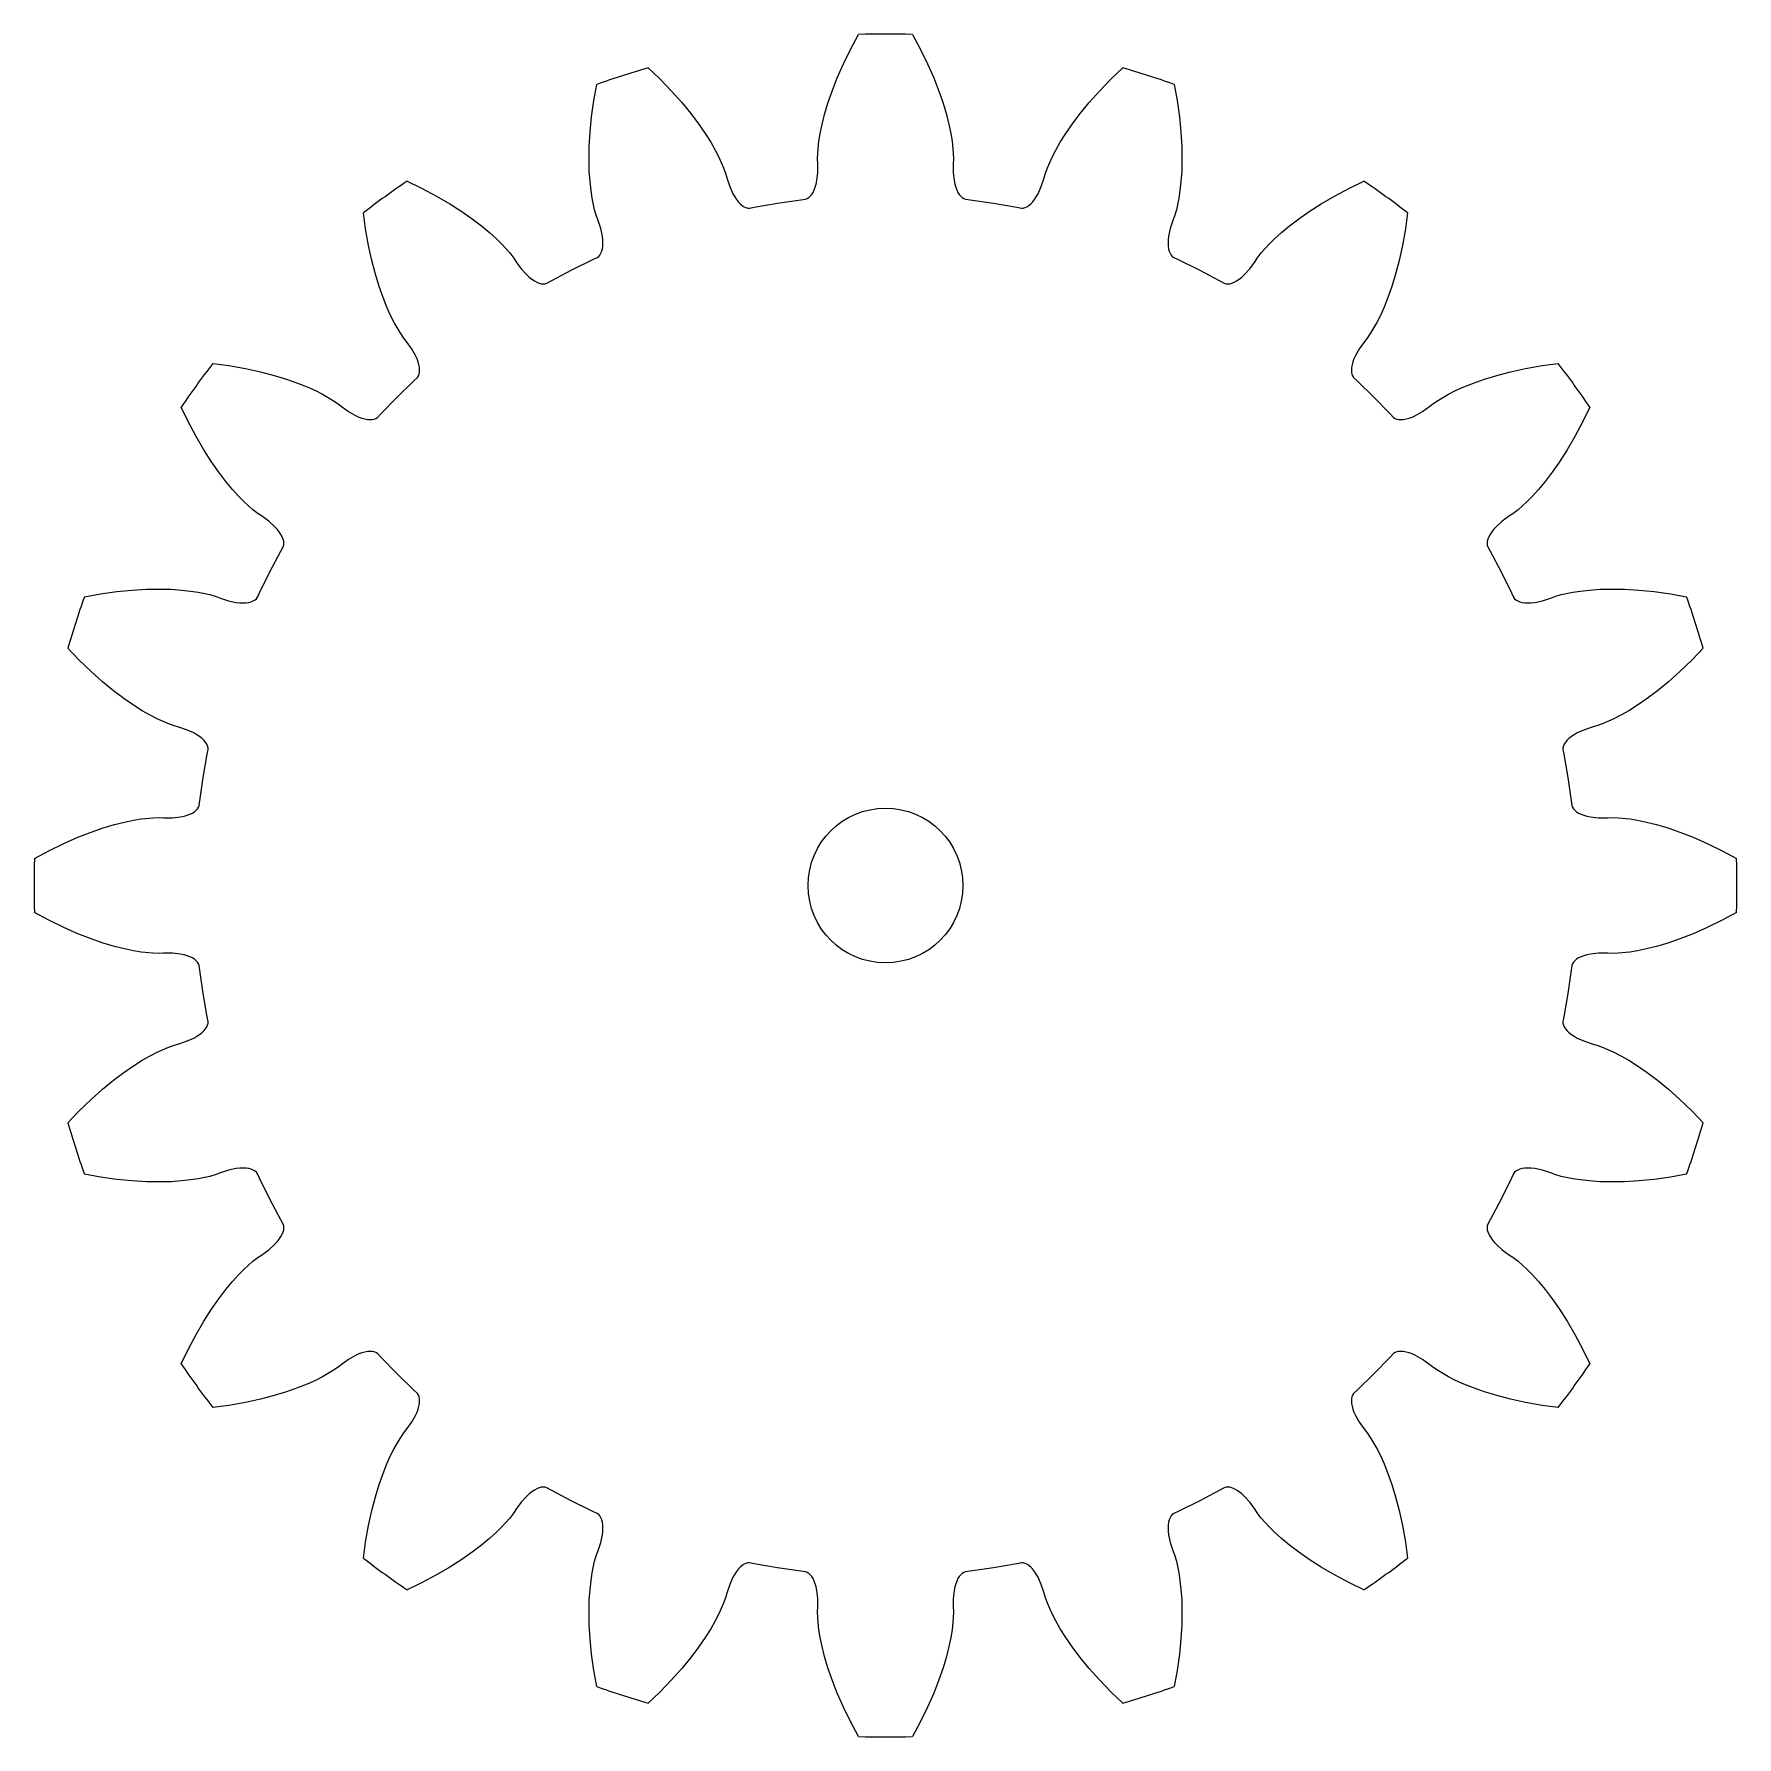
# Model space of a CAD drawing. Extents: x -22 to 22, y -22 to 22.
import ezdxf

# ---------------------------------------------------------------- set-up
doc = ezdxf.new("R2010")
doc.units = 0

msp = doc.modelspace()

# ---------------------------------------------------------------- linework, layer by layer
msp.add_circle((0, 0), 2)
msp.add_circle((0, 0), 2)
at = {"layer": 'layer0'}
for p, q in [((-1.085, 21.232), (-0.894, 21.622)), ((-0.894, 21.622), (-0.695, 21.989)), ((0.695, 21.989), (0.894, 21.622)), ((0.894, 21.622), (1.085, 21.232)), ((-6.134, 21.127), (-5.831, 20.84)), ((-1.246, 20.868), (-1.085, 21.232)), ((1.085, 21.232), (1.246, 20.868)), ((5.831, 20.84), (6.134, 21.127)), ((-7.532, 20.287), (-7.455, 20.698)), ((-5.831, 20.84), (-5.529, 20.528)), ((-1.38, 20.525), (-1.246, 20.868)), ((1.246, 20.868), (1.38, 20.525)), ((5.529, 20.528), (5.831, 20.84)), ((7.455, 20.698), (7.532, 20.287)), ((-7.593, 19.858), (-7.532, 20.287)), ((-5.529, 20.528), (-5.264, 20.231)), ((-1.488, 20.211), (-1.38, 20.525)), ((1.38, 20.525), (1.488, 20.211)), ((5.264, 20.231), (5.529, 20.528)), ((7.532, 20.287), (7.593, 19.858)), ((-7.633, 19.461), (-7.593, 19.858)), ((-5.264, 20.231), (-5.031, 19.947)), ((-5.031, 19.947), (-4.83, 19.681)), ((-1.64, 19.66), (-1.574, 19.921)), ((-1.574, 19.921), (-1.488, 20.211)), ((1.488, 20.211), (1.574, 19.921)), ((1.574, 19.921), (1.64, 19.66)), ((4.83, 19.681), (5.031, 19.947)), ((5.031, 19.947), (5.264, 20.231)), ((7.593, 19.858), (7.633, 19.461)), ((-7.655, 19.094), (-7.633, 19.461)), ((-4.83, 19.681), (-4.659, 19.433)), ((-4.659, 19.433), (-4.516, 19.205)), ((-1.72, 19.232), (-1.688, 19.43)), ((-1.688, 19.43), (-1.64, 19.66)), ((1.64, 19.66), (1.688, 19.43)), ((1.688, 19.43), (1.72, 19.232)), ((4.516, 19.205), (4.659, 19.433)), ((4.659, 19.433), (4.83, 19.681)), ((7.633, 19.461), (7.655, 19.094)), ((-7.66, 18.762), (-7.655, 19.094)), ((-4.516, 19.205), (-4.399, 19)), ((-4.399, 19), (-4.307, 18.822)), ((-1.756, 18.756), (-1.752, 18.93)), ((-1.752, 18.93), (-1.72, 19.232)), ((1.72, 19.232), (1.752, 18.93)), ((1.752, 18.93), (1.756, 18.756)), ((4.307, 18.822), (4.399, 19)), ((4.399, 19), (4.516, 19.205)), ((7.655, 19.094), (7.66, 18.762)), ((-7.653, 18.46), (-7.66, 18.762)), ((-4.307, 18.822), (-4.183, 18.544)), ((-4.183, 18.544), (-4.126, 18.381)), ((-1.751, 18.659), (-1.756, 18.756)), ((-1.752, 18.42), (-1.751, 18.659)), ((1.756, 18.756), (1.751, 18.659)), ((1.751, 18.659), (1.752, 18.42)), ((4.126, 18.381), (4.183, 18.544)), ((4.183, 18.544), (4.307, 18.822)), ((7.66, 18.762), (7.653, 18.46)), ((-12.363, 18.198), (-11.986, 18.018)), ((-7.635, 18.191), (-7.653, 18.46)), ((-7.609, 17.957), (-7.635, 18.191)), ((-4.126, 18.381), (-4.101, 18.287)), ((-4.101, 18.287), (-4.026, 18.06)), ((-4.026, 18.06), (-3.941, 17.871)), ((-1.843, 17.971), (-1.816, 18.043)), ((-1.816, 18.043), (-1.793, 18.124)), ((-1.793, 18.124), (-1.774, 18.214)), ((-1.774, 18.214), (-1.752, 18.42)), ((1.752, 18.42), (1.774, 18.214)), ((1.774, 18.214), (1.793, 18.124)), ((1.793, 18.124), (1.816, 18.043)), ((1.816, 18.043), (1.843, 17.971)), ((3.941, 17.871), (4.026, 18.06)), ((4.026, 18.06), (4.101, 18.287)), ((4.101, 18.287), (4.126, 18.381)), ((7.635, 18.191), (7.609, 17.957)), ((7.653, 18.46), (7.635, 18.191)), ((11.986, 18.018), (12.363, 18.198)), ((-11.986, 18.018), (-11.602, 17.815)), ((-11.602, 17.815), (-11.258, 17.614)), ((-11.258, 17.614), (-10.948, 17.416)), ((-7.579, 17.759), (-7.609, 17.957)), ((-7.516, 17.462), (-7.579, 17.759)), ((-3.941, 17.871), (-3.896, 17.791)), ((-3.896, 17.791), (-3.849, 17.721)), ((-3.849, 17.721), (-3.801, 17.66)), ((-3.801, 17.66), (-3.752, 17.61)), ((-3.752, 17.61), (-3.703, 17.569)), ((-3.391, 17.525), (-2.792, 17.63)), ((-2.792, 17.63), (-2.191, 17.715)), ((-2.191, 17.715), (-2.067, 17.732)), ((-2.067, 17.732), (-2.024, 17.748)), ((-2.024, 17.748), (-1.983, 17.774)), ((-1.983, 17.774), (-1.944, 17.809)), ((-1.944, 17.809), (-1.907, 17.854)), ((-1.907, 17.854), (-1.873, 17.908)), ((-1.873, 17.908), (-1.843, 17.971)), ((1.843, 17.971), (1.873, 17.908)), ((1.873, 17.908), (1.907, 17.854)), ((1.907, 17.854), (1.944, 17.809)), ((1.944, 17.809), (1.983, 17.774)), ((1.983, 17.774), (2.024, 17.748)), ((2.024, 17.748), (2.067, 17.732)), ((2.067, 17.732), (2.191, 17.715)), ((2.191, 17.715), (2.792, 17.63)), ((2.792, 17.63), (3.391, 17.525)), ((3.703, 17.569), (3.752, 17.61)), ((3.752, 17.61), (3.801, 17.66)), ((3.801, 17.66), (3.849, 17.721)), ((3.849, 17.721), (3.896, 17.791)), ((3.896, 17.791), (3.941, 17.871)), ((7.579, 17.759), (7.516, 17.462)), ((7.609, 17.957), (7.579, 17.759)), ((10.948, 17.416), (11.258, 17.614)), ((11.258, 17.614), (11.602, 17.815)), ((11.602, 17.815), (11.986, 18.018)), ((-13.432, 16.967), (-13.487, 17.381)), ((-10.948, 17.416), (-10.676, 17.225)), ((-10.676, 17.225), (-10.436, 17.042)), ((-7.466, 17.295), (-7.516, 17.462)), ((-7.431, 17.205), (-7.466, 17.295)), ((-7.358, 16.977), (-7.431, 17.205)), ((-3.703, 17.569), (-3.655, 17.538)), ((-3.655, 17.538), (-3.607, 17.517)), ((-3.607, 17.517), (-3.559, 17.505)), ((-3.559, 17.505), (-3.513, 17.503)), ((-3.513, 17.503), (-3.391, 17.525)), ((3.391, 17.525), (3.513, 17.503)), ((3.513, 17.503), (3.559, 17.505)), ((3.559, 17.505), (3.607, 17.517)), ((3.607, 17.517), (3.655, 17.538)), ((3.655, 17.538), (3.703, 17.569)), ((7.431, 17.205), (7.358, 16.977)), ((7.466, 17.295), (7.431, 17.205)), ((7.516, 17.462), (7.466, 17.295)), ((10.436, 17.042), (10.676, 17.225)), ((10.676, 17.225), (10.948, 17.416)), ((13.487, 17.381), (13.432, 16.967)), ((-13.358, 16.539), (-13.432, 16.967)), ((-10.436, 17.042), (-10.229, 16.869)), ((-10.229, 16.869), (-10.055, 16.711)), ((-7.316, 16.774), (-7.358, 16.977)), ((-7.306, 16.683), (-7.316, 16.774)), ((7.316, 16.774), (7.306, 16.683)), ((7.358, 16.977), (7.316, 16.774)), ((10.055, 16.711), (10.229, 16.869)), ((10.229, 16.869), (10.436, 17.042)), ((13.432, 16.967), (13.358, 16.539)), ((-13.273, 16.15), (-13.358, 16.539)), ((-10.055, 16.711), (-9.912, 16.57)), ((-9.912, 16.57), (-9.709, 16.344)), ((-9.709, 16.344), (-9.604, 16.206)), ((-7.41, 16.254), (-7.378, 16.291)), ((-7.378, 16.291), (-7.352, 16.337)), ((-7.352, 16.337), (-7.331, 16.39)), ((-7.331, 16.39), (-7.315, 16.452)), ((-7.315, 16.452), (-7.306, 16.522)), ((-7.302, 16.599), (-7.306, 16.683)), ((-7.306, 16.522), (-7.302, 16.599)), ((7.306, 16.683), (7.302, 16.599)), ((7.302, 16.599), (7.306, 16.522)), ((7.306, 16.522), (7.315, 16.452)), ((7.315, 16.452), (7.331, 16.39)), ((7.331, 16.39), (7.352, 16.337)), ((7.352, 16.337), (7.378, 16.291)), ((7.378, 16.291), (7.41, 16.254)), ((9.604, 16.206), (9.709, 16.344)), ((9.709, 16.344), (9.912, 16.57)), ((9.912, 16.57), (10.055, 16.711)), ((13.358, 16.539), (13.273, 16.15)), ((-13.181, 15.794), (-13.273, 16.15)), ((-9.604, 16.206), (-9.551, 16.125)), ((-9.551, 16.125), (-9.41, 15.932)), ((-9.41, 15.932), (-9.271, 15.778)), ((-8.64, 15.62), (-8.104, 15.904)), ((-8.104, 15.904), (-7.558, 16.171)), ((-7.558, 16.171), (-7.446, 16.225)), ((-7.446, 16.225), (-7.41, 16.254)), ((7.41, 16.254), (7.446, 16.225)), ((7.446, 16.225), (7.558, 16.171)), ((7.558, 16.171), (8.104, 15.904)), ((8.104, 15.904), (8.64, 15.62)), ((9.271, 15.778), (9.41, 15.932)), ((9.41, 15.932), (9.551, 16.125)), ((9.551, 16.125), (9.604, 16.206)), ((13.273, 16.15), (13.181, 15.794)), ((-13.083, 15.476), (-13.181, 15.794)), ((-12.983, 15.192), (-13.083, 15.476)), ((-9.271, 15.778), (-9.203, 15.716)), ((-9.203, 15.716), (-9.136, 15.664)), ((-9.136, 15.664), (-9.072, 15.622)), ((-9.072, 15.622), (-9.01, 15.588)), ((-9.01, 15.588), (-8.951, 15.565)), ((-8.951, 15.565), (-8.895, 15.55)), ((-8.895, 15.55), (-8.843, 15.545)), ((-8.843, 15.545), (-8.794, 15.548)), ((-8.794, 15.548), (-8.75, 15.561)), ((-8.75, 15.561), (-8.64, 15.62)), ((8.64, 15.62), (8.75, 15.561)), ((8.75, 15.561), (8.794, 15.548)), ((8.794, 15.548), (8.843, 15.545)), ((8.843, 15.545), (8.895, 15.55)), ((8.895, 15.55), (8.951, 15.565)), ((8.951, 15.565), (9.01, 15.588)), ((9.01, 15.588), (9.072, 15.622)), ((9.072, 15.622), (9.136, 15.664)), ((9.136, 15.664), (9.203, 15.716)), ((9.203, 15.716), (9.271, 15.778)), ((13.083, 15.476), (12.983, 15.192)), ((13.181, 15.794), (13.083, 15.476)), ((-12.883, 14.942), (-12.983, 15.192)), ((12.983, 15.192), (12.883, 14.942)), ((-12.786, 14.727), (-12.883, 14.942)), ((-12.696, 14.548), (-12.786, 14.727)), ((-12.544, 14.285), (-12.696, 14.548)), ((12.696, 14.548), (12.544, 14.285)), ((12.786, 14.727), (12.696, 14.548)), ((12.883, 14.942), (12.786, 14.727)), ((-12.445, 14.142), (-12.544, 14.285)), ((-12.384, 14.066), (-12.445, 14.142)), ((12.445, 14.142), (12.384, 14.066)), ((12.544, 14.285), (12.445, 14.142)), ((-12.244, 13.872), (-12.384, 14.066)), ((-12.141, 13.693), (-12.244, 13.872)), ((-12.103, 13.609), (-12.141, 13.693)), ((12.141, 13.693), (12.103, 13.609)), ((12.244, 13.872), (12.141, 13.693)), ((12.384, 14.066), (12.244, 13.872)), ((-17.381, 13.487), (-16.967, 13.432)), ((-16.967, 13.432), (-16.539, 13.358)), ((-16.539, 13.358), (-16.15, 13.273)), ((-16.15, 13.273), (-15.794, 13.181)), ((-12.074, 13.53), (-12.103, 13.609)), ((-12.054, 13.456), (-12.074, 13.53)), ((-12.07, 13.169), (-12.051, 13.214)), ((-12.041, 13.386), (-12.054, 13.456)), ((-12.051, 13.214), (-12.04, 13.265)), ((-12.037, 13.323), (-12.041, 13.386)), ((-12.04, 13.265), (-12.037, 13.323)), ((12.041, 13.386), (12.037, 13.323)), ((12.037, 13.323), (12.04, 13.265)), ((12.04, 13.265), (12.051, 13.214)), ((12.054, 13.456), (12.041, 13.386)), ((12.051, 13.214), (12.07, 13.169)), ((12.074, 13.53), (12.054, 13.456)), ((12.103, 13.609), (12.074, 13.53)), ((15.794, 13.181), (16.15, 13.273)), ((16.15, 13.273), (16.539, 13.358)), ((16.539, 13.358), (16.967, 13.432)), ((16.967, 13.432), (17.381, 13.487)), ((-15.794, 13.181), (-15.476, 13.083)), ((-15.476, 13.083), (-15.192, 12.983)), ((-15.192, 12.983), (-14.942, 12.883)), ((-14.942, 12.883), (-14.727, 12.786)), ((-14.727, 12.786), (-14.548, 12.696)), ((-12.622, 12.622), (-12.185, 13.044)), ((-12.185, 13.044), (-12.095, 13.13)), ((-12.095, 13.13), (-12.07, 13.169)), ((12.07, 13.169), (12.095, 13.13)), ((12.095, 13.13), (12.185, 13.044)), ((12.185, 13.044), (12.622, 12.622)), ((14.548, 12.696), (14.727, 12.786)), ((14.727, 12.786), (14.942, 12.883)), ((14.942, 12.883), (15.192, 12.983)), ((15.192, 12.983), (15.476, 13.083)), ((15.476, 13.083), (15.794, 13.181)), ((-18.018, 11.986), (-18.198, 12.363)), ((-14.548, 12.696), (-14.285, 12.544)), ((-14.285, 12.544), (-14.142, 12.445)), ((-14.142, 12.445), (-14.066, 12.384)), ((-14.066, 12.384), (-13.872, 12.244)), ((-13.044, 12.185), (-12.622, 12.622)), ((12.622, 12.622), (13.044, 12.185)), ((13.872, 12.244), (14.066, 12.384)), ((14.066, 12.384), (14.142, 12.445)), ((14.142, 12.445), (14.285, 12.544)), ((14.285, 12.544), (14.548, 12.696)), ((18.198, 12.363), (18.018, 11.986)), ((-17.815, 11.602), (-18.018, 11.986)), ((-13.872, 12.244), (-13.693, 12.141)), ((-13.693, 12.141), (-13.609, 12.103)), ((-13.609, 12.103), (-13.53, 12.074)), ((-13.53, 12.074), (-13.456, 12.054)), ((-13.456, 12.054), (-13.386, 12.041)), ((-13.386, 12.041), (-13.323, 12.037)), ((-13.323, 12.037), (-13.265, 12.04)), ((-13.265, 12.04), (-13.214, 12.051)), ((-13.214, 12.051), (-13.169, 12.07)), ((-13.169, 12.07), (-13.13, 12.095)), ((-13.13, 12.095), (-13.044, 12.185)), ((13.044, 12.185), (13.13, 12.095)), ((13.13, 12.095), (13.169, 12.07)), ((13.169, 12.07), (13.214, 12.051)), ((13.214, 12.051), (13.265, 12.04)), ((13.265, 12.04), (13.323, 12.037)), ((13.323, 12.037), (13.386, 12.041)), ((13.386, 12.041), (13.456, 12.054)), ((13.456, 12.054), (13.53, 12.074)), ((13.53, 12.074), (13.609, 12.103)), ((13.609, 12.103), (13.693, 12.141)), ((13.693, 12.141), (13.872, 12.244)), ((18.018, 11.986), (17.815, 11.602)), ((-17.614, 11.258), (-17.815, 11.602)), ((17.815, 11.602), (17.614, 11.258)), ((-17.416, 10.948), (-17.614, 11.258)), ((17.614, 11.258), (17.416, 10.948)), ((-17.225, 10.676), (-17.416, 10.948)), ((-17.042, 10.436), (-17.225, 10.676)), ((17.225, 10.676), (17.042, 10.436)), ((17.416, 10.948), (17.225, 10.676)), ((-16.869, 10.229), (-17.042, 10.436)), ((-16.711, 10.055), (-16.869, 10.229)), ((16.869, 10.229), (16.711, 10.055)), ((17.042, 10.436), (16.869, 10.229)), ((-16.57, 9.912), (-16.711, 10.055)), ((-16.344, 9.709), (-16.57, 9.912)), ((-16.206, 9.604), (-16.344, 9.709)), ((16.344, 9.709), (16.206, 9.604)), ((16.57, 9.912), (16.344, 9.709)), ((16.711, 10.055), (16.57, 9.912)), ((-16.125, 9.551), (-16.206, 9.604)), ((-15.932, 9.41), (-16.125, 9.551)), ((-15.778, 9.271), (-15.932, 9.41)), ((-15.716, 9.203), (-15.778, 9.271)), ((15.778, 9.271), (15.716, 9.203)), ((15.932, 9.41), (15.778, 9.271)), ((16.125, 9.551), (15.932, 9.41)), ((16.206, 9.604), (16.125, 9.551)), ((-15.664, 9.136), (-15.716, 9.203)), ((-15.622, 9.072), (-15.664, 9.136)), ((-15.588, 9.01), (-15.622, 9.072)), ((-15.565, 8.951), (-15.588, 9.01)), ((-15.55, 8.895), (-15.565, 8.951)), ((-15.545, 8.843), (-15.55, 8.895)), ((-15.548, 8.794), (-15.545, 8.843)), ((15.55, 8.895), (15.545, 8.843)), ((15.545, 8.843), (15.548, 8.794)), ((15.565, 8.951), (15.55, 8.895)), ((15.588, 9.01), (15.565, 8.951)), ((15.622, 9.072), (15.588, 9.01)), ((15.664, 9.136), (15.622, 9.072)), ((15.716, 9.203), (15.664, 9.136)), ((-15.904, 8.104), (-15.62, 8.64)), ((-15.62, 8.64), (-15.561, 8.75)), ((-15.561, 8.75), (-15.548, 8.794)), ((15.548, 8.794), (15.561, 8.75)), ((15.561, 8.75), (15.62, 8.64)), ((15.62, 8.64), (15.904, 8.104)), ((-16.171, 7.558), (-15.904, 8.104)), ((15.904, 8.104), (16.171, 7.558)), ((-20.698, 7.455), (-20.287, 7.532)), ((-20.287, 7.532), (-19.858, 7.593)), ((-19.858, 7.593), (-19.461, 7.633)), ((-19.461, 7.633), (-19.094, 7.655)), ((-19.094, 7.655), (-18.762, 7.66)), ((-18.762, 7.66), (-18.46, 7.653)), ((-18.46, 7.653), (-18.191, 7.635)), ((-18.191, 7.635), (-17.957, 7.609)), ((-17.957, 7.609), (-17.759, 7.579)), ((-17.759, 7.579), (-17.462, 7.516)), ((-17.462, 7.516), (-17.295, 7.466)), ((-16.225, 7.446), (-16.171, 7.558)), ((16.171, 7.558), (16.225, 7.446)), ((17.295, 7.466), (17.462, 7.516)), ((17.462, 7.516), (17.759, 7.579)), ((17.759, 7.579), (17.957, 7.609)), ((17.957, 7.609), (18.191, 7.635)), ((18.191, 7.635), (18.46, 7.653)), ((18.46, 7.653), (18.762, 7.66)), ((18.762, 7.66), (19.094, 7.655)), ((19.094, 7.655), (19.461, 7.633)), ((19.461, 7.633), (19.858, 7.593)), ((19.858, 7.593), (20.287, 7.532)), ((20.287, 7.532), (20.698, 7.455)), ((-17.295, 7.466), (-17.205, 7.431)), ((-17.205, 7.431), (-16.977, 7.358)), ((-16.977, 7.358), (-16.774, 7.316)), ((-16.774, 7.316), (-16.683, 7.306)), ((-16.683, 7.306), (-16.599, 7.302)), ((-16.599, 7.302), (-16.522, 7.306)), ((-16.522, 7.306), (-16.452, 7.315)), ((-16.452, 7.315), (-16.39, 7.331)), ((-16.39, 7.331), (-16.337, 7.352)), ((-16.337, 7.352), (-16.291, 7.378)), ((-16.291, 7.378), (-16.254, 7.41)), ((-16.254, 7.41), (-16.225, 7.446)), ((16.225, 7.446), (16.254, 7.41)), ((16.254, 7.41), (16.291, 7.378)), ((16.291, 7.378), (16.337, 7.352)), ((16.337, 7.352), (16.39, 7.331)), ((16.39, 7.331), (16.452, 7.315)), ((16.452, 7.315), (16.522, 7.306)), ((16.522, 7.306), (16.599, 7.302)), ((16.599, 7.302), (16.683, 7.306)), ((16.683, 7.306), (16.774, 7.316)), ((16.774, 7.316), (16.977, 7.358)), ((16.977, 7.358), (17.205, 7.431)), ((17.205, 7.431), (17.295, 7.466)), ((-20.84, 5.831), (-21.127, 6.134)), ((-20.528, 5.529), (-20.84, 5.831)), ((20.84, 5.831), (20.528, 5.529)), ((21.127, 6.134), (20.84, 5.831)), ((-20.231, 5.264), (-20.528, 5.529)), ((20.528, 5.529), (20.231, 5.264)), ((-19.947, 5.031), (-20.231, 5.264)), ((-19.681, 4.83), (-19.947, 5.031)), ((19.947, 5.031), (19.681, 4.83)), ((20.231, 5.264), (19.947, 5.031)), ((-19.433, 4.659), (-19.681, 4.83)), ((-19.205, 4.516), (-19.433, 4.659)), ((-19, 4.399), (-19.205, 4.516)), ((19.205, 4.516), (19, 4.399)), ((19.433, 4.659), (19.205, 4.516)), ((19.681, 4.83), (19.433, 4.659)), ((-18.822, 4.307), (-19, 4.399)), ((-18.544, 4.183), (-18.822, 4.307)), ((-18.381, 4.126), (-18.544, 4.183)), ((-18.287, 4.101), (-18.381, 4.126)), ((-18.06, 4.026), (-18.287, 4.101)), ((-17.871, 3.941), (-18.06, 4.026)), ((18.06, 4.026), (17.871, 3.941)), ((18.287, 4.101), (18.06, 4.026)), ((18.381, 4.126), (18.287, 4.101)), ((18.544, 4.183), (18.381, 4.126)), ((18.822, 4.307), (18.544, 4.183)), ((19, 4.399), (18.822, 4.307)), ((-17.791, 3.896), (-17.871, 3.941)), ((-17.721, 3.849), (-17.791, 3.896)), ((-17.66, 3.801), (-17.721, 3.849)), ((-17.61, 3.752), (-17.66, 3.801)), ((-17.569, 3.703), (-17.61, 3.752)), ((-17.538, 3.655), (-17.569, 3.703)), ((-17.517, 3.607), (-17.538, 3.655)), ((-17.505, 3.559), (-17.517, 3.607)), ((-17.503, 3.513), (-17.505, 3.559)), ((17.505, 3.559), (17.503, 3.513)), ((17.517, 3.607), (17.505, 3.559)), ((17.538, 3.655), (17.517, 3.607)), ((17.569, 3.703), (17.538, 3.655)), ((17.61, 3.752), (17.569, 3.703)), ((17.66, 3.801), (17.61, 3.752)), ((17.721, 3.849), (17.66, 3.801)), ((17.791, 3.896), (17.721, 3.849)), ((17.871, 3.941), (17.791, 3.896)), ((-17.63, 2.792), (-17.525, 3.391)), ((-17.525, 3.391), (-17.503, 3.513)), ((17.503, 3.513), (17.525, 3.391)), ((17.525, 3.391), (17.63, 2.792)), ((-17.715, 2.191), (-17.63, 2.792)), ((17.63, 2.792), (17.715, 2.191)), ((-18.42, 1.752), (-18.214, 1.774)), ((-18.214, 1.774), (-18.124, 1.793)), ((-18.124, 1.793), (-18.043, 1.816)), ((-18.043, 1.816), (-17.971, 1.843)), ((-17.971, 1.843), (-17.908, 1.873)), ((-17.908, 1.873), (-17.854, 1.907)), ((-17.854, 1.907), (-17.809, 1.944)), ((-17.809, 1.944), (-17.774, 1.983)), ((-17.774, 1.983), (-17.748, 2.024)), ((-17.748, 2.024), (-17.732, 2.067)), ((-17.732, 2.067), (-17.715, 2.191)), ((17.715, 2.191), (17.732, 2.067)), ((17.732, 2.067), (17.748, 2.024)), ((17.748, 2.024), (17.774, 1.983)), ((17.774, 1.983), (17.809, 1.944)), ((17.809, 1.944), (17.854, 1.907)), ((17.854, 1.907), (17.908, 1.873)), ((17.908, 1.873), (17.971, 1.843)), ((17.971, 1.843), (18.043, 1.816)), ((18.043, 1.816), (18.124, 1.793)), ((18.124, 1.793), (18.214, 1.774)), ((18.214, 1.774), (18.42, 1.752)), ((-20.868, 1.246), (-20.525, 1.38)), ((-20.525, 1.38), (-20.211, 1.488)), ((-20.211, 1.488), (-19.921, 1.574)), ((-19.921, 1.574), (-19.66, 1.64)), ((-19.66, 1.64), (-19.43, 1.688)), ((-19.43, 1.688), (-19.232, 1.72)), ((-19.232, 1.72), (-18.93, 1.752)), ((-18.93, 1.752), (-18.756, 1.756)), ((-18.756, 1.756), (-18.659, 1.751)), ((-18.659, 1.751), (-18.42, 1.752)), ((18.42, 1.752), (18.659, 1.751)), ((18.659, 1.751), (18.756, 1.756)), ((18.756, 1.756), (18.93, 1.752)), ((18.93, 1.752), (19.232, 1.72)), ((19.232, 1.72), (19.43, 1.688)), ((19.43, 1.688), (19.66, 1.64)), ((19.66, 1.64), (19.921, 1.574)), ((19.921, 1.574), (20.211, 1.488)), ((20.211, 1.488), (20.525, 1.38)), ((20.525, 1.38), (20.868, 1.246)), ((-21.989, 0.695), (-21.622, 0.894)), ((-21.622, 0.894), (-21.232, 1.085)), ((-21.232, 1.085), (-20.868, 1.246)), ((20.868, 1.246), (21.232, 1.085)), ((21.232, 1.085), (21.622, 0.894)), ((21.622, 0.894), (21.989, 0.695)), ((-21.622, -0.894), (-21.989, -0.695)), ((21.989, -0.695), (21.622, -0.894)), ((-21.232, -1.085), (-21.622, -0.894)), ((-20.868, -1.246), (-21.232, -1.085)), ((-20.525, -1.38), (-20.868, -1.246)), ((20.868, -1.246), (20.525, -1.38)), ((21.232, -1.085), (20.868, -1.246)), ((21.622, -0.894), (21.232, -1.085)), ((-20.211, -1.488), (-20.525, -1.38)), ((-19.921, -1.574), (-20.211, -1.488)), ((-19.66, -1.64), (-19.921, -1.574)), ((-19.43, -1.688), (-19.66, -1.64)), ((-19.232, -1.72), (-19.43, -1.688)), ((-18.93, -1.752), (-19.232, -1.72)), ((-18.756, -1.756), (-18.93, -1.752)), ((-18.659, -1.751), (-18.756, -1.756)), ((-18.42, -1.752), (-18.659, -1.751)), ((-18.214, -1.774), (-18.42, -1.752)), ((18.42, -1.752), (18.214, -1.774)), ((18.659, -1.751), (18.42, -1.752)), ((18.756, -1.756), (18.659, -1.751)), ((18.93, -1.752), (18.756, -1.756)), ((19.232, -1.72), (18.93, -1.752)), ((19.43, -1.688), (19.232, -1.72)), ((19.66, -1.64), (19.43, -1.688)), ((19.921, -1.574), (19.66, -1.64)), ((20.211, -1.488), (19.921, -1.574)), ((20.525, -1.38), (20.211, -1.488)), ((-18.124, -1.793), (-18.214, -1.774)), ((-18.043, -1.816), (-18.124, -1.793)), ((-17.971, -1.843), (-18.043, -1.816)), ((-17.908, -1.873), (-17.971, -1.843)), ((-17.854, -1.907), (-17.908, -1.873)), ((-17.809, -1.944), (-17.854, -1.907)), ((-17.774, -1.983), (-17.809, -1.944)), ((-17.748, -2.024), (-17.774, -1.983)), ((-17.732, -2.067), (-17.748, -2.024)), ((-17.715, -2.191), (-17.732, -2.067)), ((-17.63, -2.792), (-17.715, -2.191)), ((17.715, -2.191), (17.63, -2.792)), ((17.732, -2.067), (17.715, -2.191)), ((17.748, -2.024), (17.732, -2.067)), ((17.774, -1.983), (17.748, -2.024)), ((17.809, -1.944), (17.774, -1.983)), ((17.854, -1.907), (17.809, -1.944)), ((17.908, -1.873), (17.854, -1.907)), ((17.971, -1.843), (17.908, -1.873)), ((18.043, -1.816), (17.971, -1.843)), ((18.124, -1.793), (18.043, -1.816)), ((18.214, -1.774), (18.124, -1.793)), ((-17.525, -3.391), (-17.63, -2.792)), ((17.63, -2.792), (17.525, -3.391)), ((-17.503, -3.513), (-17.525, -3.391)), ((-17.505, -3.559), (-17.503, -3.513)), ((17.525, -3.391), (17.503, -3.513)), ((17.503, -3.513), (17.505, -3.559)), ((-18.06, -4.026), (-17.871, -3.941)), ((-17.871, -3.941), (-17.791, -3.896)), ((-17.791, -3.896), (-17.721, -3.849)), ((-17.721, -3.849), (-17.66, -3.801)), ((-17.66, -3.801), (-17.61, -3.752)), ((-17.61, -3.752), (-17.569, -3.703)), ((-17.569, -3.703), (-17.538, -3.655)), ((-17.538, -3.655), (-17.517, -3.607)), ((-17.517, -3.607), (-17.505, -3.559)), ((17.505, -3.559), (17.517, -3.607)), ((17.517, -3.607), (17.538, -3.655)), ((17.538, -3.655), (17.569, -3.703)), ((17.569, -3.703), (17.61, -3.752)), ((17.61, -3.752), (17.66, -3.801)), ((17.66, -3.801), (17.721, -3.849)), ((17.721, -3.849), (17.791, -3.896)), ((17.791, -3.896), (17.871, -3.941)), ((17.871, -3.941), (18.06, -4.026)), ((-19.205, -4.516), (-19, -4.399)), ((-19, -4.399), (-18.822, -4.307)), ((-18.822, -4.307), (-18.544, -4.183)), ((-18.544, -4.183), (-18.381, -4.126)), ((-18.381, -4.126), (-18.287, -4.101)), ((-18.287, -4.101), (-18.06, -4.026)), ((18.06, -4.026), (18.287, -4.101)), ((18.287, -4.101), (18.381, -4.126)), ((18.381, -4.126), (18.544, -4.183)), ((18.544, -4.183), (18.822, -4.307)), ((18.822, -4.307), (19, -4.399)), ((19, -4.399), (19.205, -4.516)), ((-19.947, -5.031), (-19.681, -4.83)), ((-19.681, -4.83), (-19.433, -4.659)), ((-19.433, -4.659), (-19.205, -4.516)), ((19.205, -4.516), (19.433, -4.659)), ((19.433, -4.659), (19.681, -4.83)), ((19.681, -4.83), (19.947, -5.031)), ((-20.528, -5.529), (-20.231, -5.264)), ((-20.231, -5.264), (-19.947, -5.031)), ((19.947, -5.031), (20.231, -5.264)), ((20.231, -5.264), (20.528, -5.529)), ((-20.84, -5.831), (-20.528, -5.529)), ((20.528, -5.529), (20.84, -5.831)), ((-21.127, -6.134), (-20.84, -5.831)), ((20.84, -5.831), (21.127, -6.134)), ((-20.287, -7.532), (-20.698, -7.455)), ((-17.295, -7.466), (-17.462, -7.516)), ((-17.205, -7.431), (-17.295, -7.466)), ((-16.977, -7.358), (-17.205, -7.431)), ((-16.774, -7.316), (-16.977, -7.358)), ((-16.683, -7.306), (-16.774, -7.316)), ((-16.599, -7.302), (-16.683, -7.306)), ((-16.522, -7.306), (-16.599, -7.302)), ((-16.452, -7.315), (-16.522, -7.306)), ((-16.39, -7.331), (-16.452, -7.315)), ((-16.337, -7.352), (-16.39, -7.331)), ((-16.291, -7.378), (-16.337, -7.352)), ((-16.254, -7.41), (-16.291, -7.378)), ((-16.225, -7.446), (-16.254, -7.41)), ((-16.171, -7.558), (-16.225, -7.446)), ((16.225, -7.446), (16.171, -7.558)), ((16.254, -7.41), (16.225, -7.446)), ((16.291, -7.378), (16.254, -7.41)), ((16.337, -7.352), (16.291, -7.378)), ((16.39, -7.331), (16.337, -7.352)), ((16.452, -7.315), (16.39, -7.331)), ((16.522, -7.306), (16.452, -7.315)), ((16.599, -7.302), (16.522, -7.306)), ((16.683, -7.306), (16.599, -7.302)), ((16.774, -7.316), (16.683, -7.306)), ((16.977, -7.358), (16.774, -7.316)), ((17.205, -7.431), (16.977, -7.358)), ((17.295, -7.466), (17.205, -7.431)), ((17.462, -7.516), (17.295, -7.466)), ((20.698, -7.455), (20.287, -7.532)), ((-19.858, -7.593), (-20.287, -7.532)), ((-19.461, -7.633), (-19.858, -7.593)), ((-19.094, -7.655), (-19.461, -7.633)), ((-18.762, -7.66), (-19.094, -7.655)), ((-18.46, -7.653), (-18.762, -7.66)), ((-18.191, -7.635), (-18.46, -7.653)), ((-17.957, -7.609), (-18.191, -7.635)), ((-17.759, -7.579), (-17.957, -7.609)), ((-17.462, -7.516), (-17.759, -7.579)), ((-15.904, -8.104), (-16.171, -7.558)), ((16.171, -7.558), (15.904, -8.104)), ((17.759, -7.579), (17.462, -7.516)), ((17.957, -7.609), (17.759, -7.579)), ((18.191, -7.635), (17.957, -7.609)), ((18.46, -7.653), (18.191, -7.635)), ((18.762, -7.66), (18.46, -7.653)), ((19.094, -7.655), (18.762, -7.66)), ((19.461, -7.633), (19.094, -7.655)), ((19.858, -7.593), (19.461, -7.633)), ((20.287, -7.532), (19.858, -7.593)), ((-15.62, -8.64), (-15.904, -8.104)), ((15.904, -8.104), (15.62, -8.64)), ((-15.561, -8.75), (-15.62, -8.64)), ((-15.548, -8.794), (-15.561, -8.75)), ((-15.545, -8.843), (-15.548, -8.794)), ((15.548, -8.794), (15.545, -8.843)), ((15.561, -8.75), (15.548, -8.794)), ((15.62, -8.64), (15.561, -8.75)), ((-15.778, -9.271), (-15.716, -9.203)), ((-15.716, -9.203), (-15.664, -9.136)), ((-15.664, -9.136), (-15.622, -9.072)), ((-15.622, -9.072), (-15.588, -9.01)), ((-15.588, -9.01), (-15.565, -8.951)), ((-15.565, -8.951), (-15.55, -8.895)), ((-15.55, -8.895), (-15.545, -8.843)), ((15.545, -8.843), (15.55, -8.895)), ((15.55, -8.895), (15.565, -8.951)), ((15.565, -8.951), (15.588, -9.01)), ((15.588, -9.01), (15.622, -9.072)), ((15.622, -9.072), (15.664, -9.136)), ((15.664, -9.136), (15.716, -9.203)), ((15.716, -9.203), (15.778, -9.271)), ((-16.344, -9.709), (-16.206, -9.604)), ((-16.206, -9.604), (-16.125, -9.551)), ((-16.125, -9.551), (-15.932, -9.41)), ((-15.932, -9.41), (-15.778, -9.271)), ((15.778, -9.271), (15.932, -9.41)), ((15.932, -9.41), (16.125, -9.551)), ((16.125, -9.551), (16.206, -9.604)), ((16.206, -9.604), (16.344, -9.709)), ((-16.869, -10.229), (-16.711, -10.055)), ((-16.711, -10.055), (-16.57, -9.912)), ((-16.57, -9.912), (-16.344, -9.709)), ((16.344, -9.709), (16.57, -9.912)), ((16.57, -9.912), (16.711, -10.055)), ((16.711, -10.055), (16.869, -10.229)), ((-17.225, -10.676), (-17.042, -10.436)), ((-17.042, -10.436), (-16.869, -10.229)), ((16.869, -10.229), (17.042, -10.436)), ((17.042, -10.436), (17.225, -10.676)), ((-17.614, -11.258), (-17.416, -10.948)), ((-17.416, -10.948), (-17.225, -10.676)), ((17.225, -10.676), (17.416, -10.948)), ((17.416, -10.948), (17.614, -11.258)), ((-17.815, -11.602), (-17.614, -11.258)), ((17.614, -11.258), (17.815, -11.602)), ((-18.018, -11.986), (-17.815, -11.602)), ((17.815, -11.602), (18.018, -11.986)), ((-18.198, -12.363), (-18.018, -11.986)), ((-13.872, -12.244), (-14.066, -12.384)), ((-13.693, -12.141), (-13.872, -12.244)), ((-13.609, -12.103), (-13.693, -12.141)), ((-13.53, -12.074), (-13.609, -12.103)), ((-13.456, -12.054), (-13.53, -12.074)), ((-13.386, -12.041), (-13.456, -12.054)), ((-13.323, -12.037), (-13.386, -12.041)), ((-13.265, -12.04), (-13.323, -12.037)), ((-13.214, -12.051), (-13.265, -12.04)), ((-13.169, -12.07), (-13.214, -12.051)), ((-13.13, -12.095), (-13.169, -12.07)), ((-13.044, -12.185), (-13.13, -12.095)), ((-12.622, -12.622), (-13.044, -12.185)), ((13.044, -12.185), (12.622, -12.622)), ((13.13, -12.095), (13.044, -12.185)), ((13.169, -12.07), (13.13, -12.095)), ((13.214, -12.051), (13.169, -12.07)), ((13.265, -12.04), (13.214, -12.051)), ((13.323, -12.037), (13.265, -12.04)), ((13.386, -12.041), (13.323, -12.037)), ((13.456, -12.054), (13.386, -12.041)), ((13.53, -12.074), (13.456, -12.054)), ((13.609, -12.103), (13.53, -12.074)), ((13.693, -12.141), (13.609, -12.103)), ((13.872, -12.244), (13.693, -12.141)), ((14.066, -12.384), (13.872, -12.244)), ((18.018, -11.986), (18.198, -12.363)), ((-14.548, -12.696), (-14.727, -12.786)), ((-14.285, -12.544), (-14.548, -12.696)), ((-14.142, -12.445), (-14.285, -12.544)), ((-14.066, -12.384), (-14.142, -12.445)), ((-12.185, -13.044), (-12.622, -12.622)), ((12.622, -12.622), (12.185, -13.044)), ((14.142, -12.445), (14.066, -12.384)), ((14.285, -12.544), (14.142, -12.445)), ((14.548, -12.696), (14.285, -12.544)), ((14.727, -12.786), (14.548, -12.696)), ((-15.794, -13.181), (-16.15, -13.273)), ((-15.476, -13.083), (-15.794, -13.181)), ((-15.192, -12.983), (-15.476, -13.083)), ((-14.942, -12.883), (-15.192, -12.983)), ((-14.727, -12.786), (-14.942, -12.883)), ((-12.095, -13.13), (-12.185, -13.044)), ((-12.07, -13.169), (-12.095, -13.13)), ((-12.051, -13.214), (-12.07, -13.169)), ((12.07, -13.169), (12.051, -13.214)), ((12.095, -13.13), (12.07, -13.169)), ((12.185, -13.044), (12.095, -13.13)), ((14.942, -12.883), (14.727, -12.786)), ((15.192, -12.983), (14.942, -12.883)), ((15.476, -13.083), (15.192, -12.983)), ((15.794, -13.181), (15.476, -13.083)), ((16.15, -13.273), (15.794, -13.181)), ((-16.967, -13.432), (-17.381, -13.487)), ((-16.539, -13.358), (-16.967, -13.432)), ((-16.15, -13.273), (-16.539, -13.358)), ((-12.141, -13.693), (-12.103, -13.609)), ((-12.103, -13.609), (-12.074, -13.53)), ((-12.074, -13.53), (-12.054, -13.456)), ((-12.054, -13.456), (-12.041, -13.386)), ((-12.04, -13.265), (-12.051, -13.214)), ((-12.041, -13.386), (-12.037, -13.323)), ((-12.037, -13.323), (-12.04, -13.265)), ((12.04, -13.265), (12.037, -13.323)), ((12.037, -13.323), (12.041, -13.386)), ((12.051, -13.214), (12.04, -13.265)), ((12.041, -13.386), (12.054, -13.456)), ((12.054, -13.456), (12.074, -13.53)), ((12.074, -13.53), (12.103, -13.609)), ((12.103, -13.609), (12.141, -13.693)), ((16.539, -13.358), (16.15, -13.273)), ((16.967, -13.432), (16.539, -13.358)), ((17.381, -13.487), (16.967, -13.432)), ((-12.445, -14.142), (-12.384, -14.066)), ((-12.384, -14.066), (-12.244, -13.872)), ((-12.244, -13.872), (-12.141, -13.693)), ((12.141, -13.693), (12.244, -13.872)), ((12.244, -13.872), (12.384, -14.066)), ((12.384, -14.066), (12.445, -14.142)), ((-12.696, -14.548), (-12.544, -14.285)), ((-12.544, -14.285), (-12.445, -14.142)), ((12.445, -14.142), (12.544, -14.285)), ((12.544, -14.285), (12.696, -14.548)), ((-12.983, -15.192), (-12.883, -14.942)), ((-12.883, -14.942), (-12.786, -14.727)), ((-12.786, -14.727), (-12.696, -14.548)), ((12.696, -14.548), (12.786, -14.727)), ((12.786, -14.727), (12.883, -14.942)), ((12.883, -14.942), (12.983, -15.192)), ((-13.083, -15.476), (-12.983, -15.192)), ((12.983, -15.192), (13.083, -15.476)), ((-13.273, -16.15), (-13.181, -15.794)), ((-13.181, -15.794), (-13.083, -15.476)), ((-9.271, -15.778), (-9.41, -15.932)), ((-9.203, -15.716), (-9.271, -15.778)), ((-9.136, -15.664), (-9.203, -15.716)), ((-9.072, -15.622), (-9.136, -15.664)), ((-9.01, -15.588), (-9.072, -15.622)), ((-8.951, -15.565), (-9.01, -15.588)), ((-8.895, -15.55), (-8.951, -15.565)), ((-8.843, -15.545), (-8.895, -15.55)), ((-8.794, -15.548), (-8.843, -15.545)), ((-8.75, -15.561), (-8.794, -15.548)), ((-8.64, -15.62), (-8.75, -15.561)), ((-8.104, -15.904), (-8.64, -15.62)), ((8.64, -15.62), (8.104, -15.904)), ((8.75, -15.561), (8.64, -15.62)), ((8.794, -15.548), (8.75, -15.561)), ((8.843, -15.545), (8.794, -15.548)), ((8.895, -15.55), (8.843, -15.545)), ((8.951, -15.565), (8.895, -15.55)), ((9.01, -15.588), (8.951, -15.565)), ((9.072, -15.622), (9.01, -15.588)), ((9.136, -15.664), (9.072, -15.622)), ((9.203, -15.716), (9.136, -15.664)), ((9.271, -15.778), (9.203, -15.716)), ((9.41, -15.932), (9.271, -15.778)), ((13.083, -15.476), (13.181, -15.794)), ((13.181, -15.794), (13.273, -16.15)), ((-13.358, -16.539), (-13.273, -16.15)), ((-9.604, -16.206), (-9.709, -16.344)), ((-9.551, -16.125), (-9.604, -16.206)), ((-9.41, -15.932), (-9.551, -16.125)), ((-7.558, -16.171), (-8.104, -15.904)), ((-7.446, -16.225), (-7.558, -16.171)), ((-7.41, -16.254), (-7.446, -16.225)), ((-7.378, -16.291), (-7.41, -16.254)), ((7.41, -16.254), (7.378, -16.291)), ((7.446, -16.225), (7.41, -16.254)), ((7.558, -16.171), (7.446, -16.225)), ((8.104, -15.904), (7.558, -16.171)), ((9.551, -16.125), (9.41, -15.932)), ((9.604, -16.206), (9.551, -16.125)), ((9.709, -16.344), (9.604, -16.206)), ((13.273, -16.15), (13.358, -16.539)), ((-13.432, -16.967), (-13.358, -16.539)), ((-10.055, -16.711), (-10.229, -16.869)), ((-9.912, -16.57), (-10.055, -16.711)), ((-9.709, -16.344), (-9.912, -16.57)), ((-7.352, -16.337), (-7.378, -16.291)), ((-7.331, -16.39), (-7.352, -16.337)), ((-7.315, -16.452), (-7.331, -16.39)), ((-7.316, -16.774), (-7.306, -16.683)), ((-7.306, -16.522), (-7.315, -16.452)), ((-7.302, -16.599), (-7.306, -16.522)), ((-7.306, -16.683), (-7.302, -16.599)), ((7.306, -16.522), (7.302, -16.599)), ((7.302, -16.599), (7.306, -16.683)), ((7.315, -16.452), (7.306, -16.522)), ((7.306, -16.683), (7.316, -16.774)), ((7.331, -16.39), (7.315, -16.452)), ((7.352, -16.337), (7.331, -16.39)), ((7.378, -16.291), (7.352, -16.337)), ((9.912, -16.57), (9.709, -16.344)), ((10.055, -16.711), (9.912, -16.57)), ((10.229, -16.869), (10.055, -16.711)), ((13.358, -16.539), (13.432, -16.967)), ((-13.487, -17.381), (-13.432, -16.967)), ((-10.436, -17.042), (-10.676, -17.225)), ((-10.229, -16.869), (-10.436, -17.042)), ((-7.431, -17.205), (-7.358, -16.977)), ((-7.358, -16.977), (-7.316, -16.774)), ((7.316, -16.774), (7.358, -16.977)), ((7.358, -16.977), (7.431, -17.205)), ((10.436, -17.042), (10.229, -16.869)), ((10.676, -17.225), (10.436, -17.042)), ((13.432, -16.967), (13.487, -17.381)), ((-10.948, -17.416), (-11.258, -17.614)), ((-10.676, -17.225), (-10.948, -17.416)), ((-7.579, -17.759), (-7.516, -17.462)), ((-7.516, -17.462), (-7.466, -17.295)), ((-7.466, -17.295), (-7.431, -17.205)), ((-3.703, -17.569), (-3.752, -17.61)), ((-3.655, -17.538), (-3.703, -17.569)), ((-3.607, -17.517), (-3.655, -17.538)), ((-3.559, -17.505), (-3.607, -17.517)), ((-3.513, -17.503), (-3.559, -17.505)), ((-3.391, -17.525), (-3.513, -17.503)), ((-2.792, -17.63), (-3.391, -17.525)), ((3.391, -17.525), (2.792, -17.63)), ((3.513, -17.503), (3.391, -17.525)), ((3.559, -17.505), (3.513, -17.503)), ((3.607, -17.517), (3.559, -17.505)), ((3.655, -17.538), (3.607, -17.517)), ((3.703, -17.569), (3.655, -17.538)), ((3.752, -17.61), (3.703, -17.569)), ((7.431, -17.205), (7.466, -17.295)), ((7.466, -17.295), (7.516, -17.462)), ((7.516, -17.462), (7.579, -17.759)), ((10.948, -17.416), (10.676, -17.225)), ((11.258, -17.614), (10.948, -17.416)), ((-11.986, -18.018), (-12.363, -18.198)), ((-11.602, -17.815), (-11.986, -18.018)), ((-11.258, -17.614), (-11.602, -17.815)), ((-7.635, -18.191), (-7.609, -17.957)), ((-7.609, -17.957), (-7.579, -17.759)), ((-3.941, -17.871), (-4.026, -18.06)), ((-3.896, -17.791), (-3.941, -17.871)), ((-3.849, -17.721), (-3.896, -17.791)), ((-3.801, -17.66), (-3.849, -17.721)), ((-3.752, -17.61), (-3.801, -17.66)), ((-2.191, -17.715), (-2.792, -17.63)), ((-2.067, -17.732), (-2.191, -17.715)), ((-2.024, -17.748), (-2.067, -17.732)), ((-1.983, -17.774), (-2.024, -17.748)), ((-1.944, -17.809), (-1.983, -17.774)), ((-1.907, -17.854), (-1.944, -17.809)), ((-1.873, -17.908), (-1.907, -17.854)), ((-1.843, -17.971), (-1.873, -17.908)), ((-1.816, -18.043), (-1.843, -17.971)), ((1.843, -17.971), (1.816, -18.043)), ((1.873, -17.908), (1.843, -17.971)), ((1.907, -17.854), (1.873, -17.908)), ((1.944, -17.809), (1.907, -17.854)), ((1.983, -17.774), (1.944, -17.809)), ((2.024, -17.748), (1.983, -17.774)), ((2.067, -17.732), (2.024, -17.748)), ((2.191, -17.715), (2.067, -17.732)), ((2.792, -17.63), (2.191, -17.715)), ((3.801, -17.66), (3.752, -17.61)), ((3.849, -17.721), (3.801, -17.66)), ((3.896, -17.791), (3.849, -17.721)), ((3.941, -17.871), (3.896, -17.791)), ((4.026, -18.06), (3.941, -17.871)), ((7.579, -17.759), (7.609, -17.957)), ((7.609, -17.957), (7.635, -18.191)), ((11.602, -17.815), (11.258, -17.614)), ((11.986, -18.018), (11.602, -17.815)), ((12.363, -18.198), (11.986, -18.018)), ((-7.66, -18.762), (-7.653, -18.46)), ((-7.653, -18.46), (-7.635, -18.191)), ((-4.126, -18.381), (-4.183, -18.544)), ((-4.101, -18.287), (-4.126, -18.381)), ((-4.026, -18.06), (-4.101, -18.287)), ((-1.793, -18.124), (-1.816, -18.043)), ((-1.774, -18.214), (-1.793, -18.124)), ((-1.752, -18.42), (-1.774, -18.214)), ((-1.751, -18.659), (-1.752, -18.42)), ((1.752, -18.42), (1.751, -18.659)), ((1.774, -18.214), (1.752, -18.42)), ((1.793, -18.124), (1.774, -18.214)), ((1.816, -18.043), (1.793, -18.124)), ((4.101, -18.287), (4.026, -18.06)), ((4.126, -18.381), (4.101, -18.287)), ((4.183, -18.544), (4.126, -18.381)), ((7.635, -18.191), (7.653, -18.46)), ((7.653, -18.46), (7.66, -18.762)), ((-7.655, -19.094), (-7.66, -18.762)), ((-4.307, -18.822), (-4.399, -19)), ((-4.183, -18.544), (-4.307, -18.822)), ((-1.756, -18.756), (-1.751, -18.659)), ((-1.752, -18.93), (-1.756, -18.756)), ((1.751, -18.659), (1.756, -18.756)), ((1.756, -18.756), (1.752, -18.93)), ((4.307, -18.822), (4.183, -18.544)), ((4.399, -19), (4.307, -18.822)), ((7.66, -18.762), (7.655, -19.094)), ((-7.633, -19.461), (-7.655, -19.094)), ((-4.516, -19.205), (-4.659, -19.433)), ((-4.399, -19), (-4.516, -19.205)), ((-1.72, -19.232), (-1.752, -18.93)), ((-1.688, -19.43), (-1.72, -19.232)), ((1.72, -19.232), (1.688, -19.43)), ((1.752, -18.93), (1.72, -19.232)), ((4.516, -19.205), (4.399, -19)), ((4.659, -19.433), (4.516, -19.205)), ((7.655, -19.094), (7.633, -19.461)), ((-7.593, -19.858), (-7.633, -19.461)), ((-4.83, -19.681), (-5.031, -19.947)), ((-4.659, -19.433), (-4.83, -19.681)), ((-1.64, -19.66), (-1.688, -19.43)), ((-1.574, -19.921), (-1.64, -19.66)), ((1.64, -19.66), (1.574, -19.921)), ((1.688, -19.43), (1.64, -19.66)), ((4.83, -19.681), (4.659, -19.433)), ((5.031, -19.947), (4.83, -19.681)), ((7.633, -19.461), (7.593, -19.858)), ((-7.532, -20.287), (-7.593, -19.858)), ((-5.264, -20.231), (-5.529, -20.528)), ((-5.031, -19.947), (-5.264, -20.231)), ((-1.488, -20.211), (-1.574, -19.921)), ((-1.38, -20.525), (-1.488, -20.211)), ((1.488, -20.211), (1.38, -20.525)), ((1.574, -19.921), (1.488, -20.211)), ((5.264, -20.231), (5.031, -19.947)), ((5.529, -20.528), (5.264, -20.231)), ((7.593, -19.858), (7.532, -20.287)), ((-7.455, -20.698), (-7.532, -20.287)), ((-5.529, -20.528), (-5.831, -20.84)), ((-1.246, -20.868), (-1.38, -20.525)), ((1.38, -20.525), (1.246, -20.868)), ((5.831, -20.84), (5.529, -20.528)), ((7.532, -20.287), (7.455, -20.698)), ((-5.831, -20.84), (-6.134, -21.127)), ((-1.085, -21.232), (-1.246, -20.868)), ((1.246, -20.868), (1.085, -21.232)), ((6.134, -21.127), (5.831, -20.84)), ((-0.894, -21.622), (-1.085, -21.232)), ((1.085, -21.232), (0.894, -21.622)), ((-0.695, -21.989), (-0.894, -21.622)), ((0.894, -21.622), (0.695, -21.989))]:
    msp.add_line(p, q, dxfattribs=at)
for start, end in [(88.1909, 91.8091), (106.1909, 109.8091), (70.1909, 73.8091), (124.1909, 127.8091), (52.1909, 55.8091), (142.1909, 145.8091), (34.1909, 37.8091), (160.1909, 163.8091), (16.1909, 19.8091), (178.1909, 181.8091), (358.1909, 361.8091), (196.1909, 199.8091), (340.1909, 343.8091), (214.1909, 217.8091), (322.1909, 325.8091), (232.1909, 235.8091), (304.1909, 307.8091), (250.1909, 253.8091), (286.1909, 289.8091), (268.1909, 271.8091)]:
    msp.add_arc((0, 0), 22, start, end, dxfattribs=at)
at = {"layer": 'layer1'}
for p, q in [((-1.085, 21.232), (-0.894, 21.622)), ((-0.894, 21.622), (-0.695, 21.989)), ((0.695, 21.989), (0.894, 21.622)), ((0.894, 21.622), (1.085, 21.232)), ((-6.134, 21.127), (-5.831, 20.84)), ((-1.246, 20.868), (-1.085, 21.232)), ((1.085, 21.232), (1.246, 20.868)), ((5.831, 20.84), (6.134, 21.127)), ((-7.532, 20.287), (-7.455, 20.698)), ((-5.831, 20.84), (-5.529, 20.528)), ((-1.38, 20.525), (-1.246, 20.868)), ((1.246, 20.868), (1.38, 20.525)), ((5.529, 20.528), (5.831, 20.84)), ((7.455, 20.698), (7.532, 20.287)), ((-7.593, 19.858), (-7.532, 20.287)), ((-5.529, 20.528), (-5.264, 20.231)), ((-1.488, 20.211), (-1.38, 20.525)), ((1.38, 20.525), (1.488, 20.211)), ((5.264, 20.231), (5.529, 20.528)), ((7.532, 20.287), (7.593, 19.858)), ((-7.633, 19.461), (-7.593, 19.858)), ((-5.264, 20.231), (-5.031, 19.947)), ((-5.031, 19.947), (-4.83, 19.681)), ((-1.64, 19.66), (-1.574, 19.921)), ((-1.574, 19.921), (-1.488, 20.211)), ((1.488, 20.211), (1.574, 19.921)), ((1.574, 19.921), (1.64, 19.66)), ((4.83, 19.681), (5.031, 19.947)), ((5.031, 19.947), (5.264, 20.231)), ((7.593, 19.858), (7.633, 19.461)), ((-7.655, 19.094), (-7.633, 19.461)), ((-4.83, 19.681), (-4.659, 19.433)), ((-4.659, 19.433), (-4.516, 19.205)), ((-1.72, 19.232), (-1.688, 19.43)), ((-1.688, 19.43), (-1.64, 19.66)), ((1.64, 19.66), (1.688, 19.43)), ((1.688, 19.43), (1.72, 19.232)), ((4.516, 19.205), (4.659, 19.433)), ((4.659, 19.433), (4.83, 19.681)), ((7.633, 19.461), (7.655, 19.094)), ((-7.66, 18.762), (-7.655, 19.094)), ((-4.516, 19.205), (-4.399, 19)), ((-4.399, 19), (-4.307, 18.822)), ((-1.756, 18.756), (-1.752, 18.93)), ((-1.752, 18.93), (-1.72, 19.232)), ((1.72, 19.232), (1.752, 18.93)), ((1.752, 18.93), (1.756, 18.756)), ((4.307, 18.822), (4.399, 19)), ((4.399, 19), (4.516, 19.205)), ((7.655, 19.094), (7.66, 18.762)), ((-7.653, 18.46), (-7.66, 18.762)), ((-4.307, 18.822), (-4.183, 18.544)), ((-4.183, 18.544), (-4.126, 18.381)), ((-1.751, 18.659), (-1.756, 18.756)), ((-1.752, 18.42), (-1.751, 18.659)), ((1.756, 18.756), (1.751, 18.659)), ((1.751, 18.659), (1.752, 18.42)), ((4.126, 18.381), (4.183, 18.544)), ((4.183, 18.544), (4.307, 18.822)), ((7.66, 18.762), (7.653, 18.46)), ((-12.363, 18.198), (-11.986, 18.018)), ((-7.635, 18.191), (-7.653, 18.46)), ((-7.609, 17.957), (-7.635, 18.191)), ((-4.126, 18.381), (-4.101, 18.287)), ((-4.101, 18.287), (-4.026, 18.06)), ((-4.026, 18.06), (-3.941, 17.871)), ((-1.843, 17.971), (-1.816, 18.043)), ((-1.816, 18.043), (-1.793, 18.124)), ((-1.793, 18.124), (-1.774, 18.214)), ((-1.774, 18.214), (-1.752, 18.42)), ((1.752, 18.42), (1.774, 18.214)), ((1.774, 18.214), (1.793, 18.124)), ((1.793, 18.124), (1.816, 18.043)), ((1.816, 18.043), (1.843, 17.971)), ((3.941, 17.871), (4.026, 18.06)), ((4.026, 18.06), (4.101, 18.287)), ((4.101, 18.287), (4.126, 18.381)), ((7.635, 18.191), (7.609, 17.957)), ((7.653, 18.46), (7.635, 18.191)), ((11.986, 18.018), (12.363, 18.198)), ((-11.986, 18.018), (-11.602, 17.815)), ((-11.602, 17.815), (-11.258, 17.614)), ((-11.258, 17.614), (-10.948, 17.416)), ((-7.579, 17.759), (-7.609, 17.957)), ((-7.516, 17.462), (-7.579, 17.759)), ((-3.941, 17.871), (-3.896, 17.791)), ((-3.896, 17.791), (-3.849, 17.721)), ((-3.849, 17.721), (-3.801, 17.66)), ((-3.801, 17.66), (-3.752, 17.61)), ((-3.752, 17.61), (-3.703, 17.569)), ((-3.391, 17.525), (-2.792, 17.63)), ((-2.792, 17.63), (-2.191, 17.715)), ((-2.191, 17.715), (-2.067, 17.732)), ((-2.067, 17.732), (-2.024, 17.748)), ((-2.024, 17.748), (-1.983, 17.774)), ((-1.983, 17.774), (-1.944, 17.809)), ((-1.944, 17.809), (-1.907, 17.854)), ((-1.907, 17.854), (-1.873, 17.908)), ((-1.873, 17.908), (-1.843, 17.971)), ((1.843, 17.971), (1.873, 17.908)), ((1.873, 17.908), (1.907, 17.854)), ((1.907, 17.854), (1.944, 17.809)), ((1.944, 17.809), (1.983, 17.774)), ((1.983, 17.774), (2.024, 17.748)), ((2.024, 17.748), (2.067, 17.732)), ((2.067, 17.732), (2.191, 17.715)), ((2.191, 17.715), (2.792, 17.63)), ((2.792, 17.63), (3.391, 17.525)), ((3.703, 17.569), (3.752, 17.61)), ((3.752, 17.61), (3.801, 17.66)), ((3.801, 17.66), (3.849, 17.721)), ((3.849, 17.721), (3.896, 17.791)), ((3.896, 17.791), (3.941, 17.871)), ((7.579, 17.759), (7.516, 17.462)), ((7.609, 17.957), (7.579, 17.759)), ((10.948, 17.416), (11.258, 17.614)), ((11.258, 17.614), (11.602, 17.815)), ((11.602, 17.815), (11.986, 18.018)), ((-13.432, 16.967), (-13.487, 17.381)), ((-10.948, 17.416), (-10.676, 17.225)), ((-10.676, 17.225), (-10.436, 17.042)), ((-7.466, 17.295), (-7.516, 17.462)), ((-7.431, 17.205), (-7.466, 17.295)), ((-7.358, 16.977), (-7.431, 17.205)), ((-3.703, 17.569), (-3.655, 17.538)), ((-3.655, 17.538), (-3.607, 17.517)), ((-3.607, 17.517), (-3.559, 17.505)), ((-3.559, 17.505), (-3.513, 17.503)), ((-3.513, 17.503), (-3.391, 17.525)), ((3.391, 17.525), (3.513, 17.503)), ((3.513, 17.503), (3.559, 17.505)), ((3.559, 17.505), (3.607, 17.517)), ((3.607, 17.517), (3.655, 17.538)), ((3.655, 17.538), (3.703, 17.569)), ((7.431, 17.205), (7.358, 16.977)), ((7.466, 17.295), (7.431, 17.205)), ((7.516, 17.462), (7.466, 17.295)), ((10.436, 17.042), (10.676, 17.225)), ((10.676, 17.225), (10.948, 17.416)), ((13.487, 17.381), (13.432, 16.967)), ((-13.358, 16.539), (-13.432, 16.967)), ((-10.436, 17.042), (-10.229, 16.869)), ((-10.229, 16.869), (-10.055, 16.711)), ((-7.316, 16.774), (-7.358, 16.977)), ((-7.306, 16.683), (-7.316, 16.774)), ((7.316, 16.774), (7.306, 16.683)), ((7.358, 16.977), (7.316, 16.774)), ((10.055, 16.711), (10.229, 16.869)), ((10.229, 16.869), (10.436, 17.042)), ((13.432, 16.967), (13.358, 16.539)), ((-13.273, 16.15), (-13.358, 16.539)), ((-10.055, 16.711), (-9.912, 16.57)), ((-9.912, 16.57), (-9.709, 16.344)), ((-9.709, 16.344), (-9.604, 16.206)), ((-7.41, 16.254), (-7.378, 16.291)), ((-7.378, 16.291), (-7.352, 16.337)), ((-7.352, 16.337), (-7.331, 16.39)), ((-7.331, 16.39), (-7.315, 16.452)), ((-7.315, 16.452), (-7.306, 16.522)), ((-7.302, 16.599), (-7.306, 16.683)), ((-7.306, 16.522), (-7.302, 16.599)), ((7.306, 16.683), (7.302, 16.599)), ((7.302, 16.599), (7.306, 16.522)), ((7.306, 16.522), (7.315, 16.452)), ((7.315, 16.452), (7.331, 16.39)), ((7.331, 16.39), (7.352, 16.337)), ((7.352, 16.337), (7.378, 16.291)), ((7.378, 16.291), (7.41, 16.254)), ((9.604, 16.206), (9.709, 16.344)), ((9.709, 16.344), (9.912, 16.57)), ((9.912, 16.57), (10.055, 16.711)), ((13.358, 16.539), (13.273, 16.15)), ((-13.181, 15.794), (-13.273, 16.15)), ((-9.604, 16.206), (-9.551, 16.125)), ((-9.551, 16.125), (-9.41, 15.932)), ((-9.41, 15.932), (-9.271, 15.778)), ((-8.64, 15.62), (-8.104, 15.904)), ((-8.104, 15.904), (-7.558, 16.171)), ((-7.558, 16.171), (-7.446, 16.225)), ((-7.446, 16.225), (-7.41, 16.254)), ((7.41, 16.254), (7.446, 16.225)), ((7.446, 16.225), (7.558, 16.171)), ((7.558, 16.171), (8.104, 15.904)), ((8.104, 15.904), (8.64, 15.62)), ((9.271, 15.778), (9.41, 15.932)), ((9.41, 15.932), (9.551, 16.125)), ((9.551, 16.125), (9.604, 16.206)), ((13.273, 16.15), (13.181, 15.794)), ((-13.083, 15.476), (-13.181, 15.794)), ((-12.983, 15.192), (-13.083, 15.476)), ((-9.271, 15.778), (-9.203, 15.716)), ((-9.203, 15.716), (-9.136, 15.664)), ((-9.136, 15.664), (-9.072, 15.622)), ((-9.072, 15.622), (-9.01, 15.588)), ((-9.01, 15.588), (-8.951, 15.565)), ((-8.951, 15.565), (-8.895, 15.55)), ((-8.895, 15.55), (-8.843, 15.545)), ((-8.843, 15.545), (-8.794, 15.548)), ((-8.794, 15.548), (-8.75, 15.561)), ((-8.75, 15.561), (-8.64, 15.62)), ((8.64, 15.62), (8.75, 15.561)), ((8.75, 15.561), (8.794, 15.548)), ((8.794, 15.548), (8.843, 15.545)), ((8.843, 15.545), (8.895, 15.55)), ((8.895, 15.55), (8.951, 15.565)), ((8.951, 15.565), (9.01, 15.588)), ((9.01, 15.588), (9.072, 15.622)), ((9.072, 15.622), (9.136, 15.664)), ((9.136, 15.664), (9.203, 15.716)), ((9.203, 15.716), (9.271, 15.778)), ((13.083, 15.476), (12.983, 15.192)), ((13.181, 15.794), (13.083, 15.476)), ((-12.883, 14.942), (-12.983, 15.192)), ((12.983, 15.192), (12.883, 14.942)), ((-12.786, 14.727), (-12.883, 14.942)), ((-12.696, 14.548), (-12.786, 14.727)), ((-12.544, 14.285), (-12.696, 14.548)), ((12.696, 14.548), (12.544, 14.285)), ((12.786, 14.727), (12.696, 14.548)), ((12.883, 14.942), (12.786, 14.727)), ((-12.445, 14.142), (-12.544, 14.285)), ((-12.384, 14.066), (-12.445, 14.142)), ((12.445, 14.142), (12.384, 14.066)), ((12.544, 14.285), (12.445, 14.142)), ((-12.244, 13.872), (-12.384, 14.066)), ((-12.141, 13.693), (-12.244, 13.872)), ((-12.103, 13.609), (-12.141, 13.693)), ((12.141, 13.693), (12.103, 13.609)), ((12.244, 13.872), (12.141, 13.693)), ((12.384, 14.066), (12.244, 13.872)), ((-17.381, 13.487), (-16.967, 13.432)), ((-16.967, 13.432), (-16.539, 13.358)), ((-16.539, 13.358), (-16.15, 13.273)), ((-16.15, 13.273), (-15.794, 13.181)), ((-12.074, 13.53), (-12.103, 13.609)), ((-12.054, 13.456), (-12.074, 13.53)), ((-12.07, 13.169), (-12.051, 13.214)), ((-12.041, 13.386), (-12.054, 13.456)), ((-12.051, 13.214), (-12.04, 13.265)), ((-12.037, 13.323), (-12.041, 13.386)), ((-12.04, 13.265), (-12.037, 13.323)), ((12.041, 13.386), (12.037, 13.323)), ((12.037, 13.323), (12.04, 13.265)), ((12.04, 13.265), (12.051, 13.214)), ((12.054, 13.456), (12.041, 13.386)), ((12.051, 13.214), (12.07, 13.169)), ((12.074, 13.53), (12.054, 13.456)), ((12.103, 13.609), (12.074, 13.53)), ((15.794, 13.181), (16.15, 13.273)), ((16.15, 13.273), (16.539, 13.358)), ((16.539, 13.358), (16.967, 13.432)), ((16.967, 13.432), (17.381, 13.487)), ((-15.794, 13.181), (-15.476, 13.083)), ((-15.476, 13.083), (-15.192, 12.983)), ((-15.192, 12.983), (-14.942, 12.883)), ((-14.942, 12.883), (-14.727, 12.786)), ((-14.727, 12.786), (-14.548, 12.696)), ((-12.622, 12.622), (-12.185, 13.044)), ((-12.185, 13.044), (-12.095, 13.13)), ((-12.095, 13.13), (-12.07, 13.169)), ((12.07, 13.169), (12.095, 13.13)), ((12.095, 13.13), (12.185, 13.044)), ((12.185, 13.044), (12.622, 12.622)), ((14.548, 12.696), (14.727, 12.786)), ((14.727, 12.786), (14.942, 12.883)), ((14.942, 12.883), (15.192, 12.983)), ((15.192, 12.983), (15.476, 13.083)), ((15.476, 13.083), (15.794, 13.181)), ((-18.018, 11.986), (-18.198, 12.363)), ((-14.548, 12.696), (-14.285, 12.544)), ((-14.285, 12.544), (-14.142, 12.445)), ((-14.142, 12.445), (-14.066, 12.384)), ((-14.066, 12.384), (-13.872, 12.244)), ((-13.044, 12.185), (-12.622, 12.622)), ((12.622, 12.622), (13.044, 12.185)), ((13.872, 12.244), (14.066, 12.384)), ((14.066, 12.384), (14.142, 12.445)), ((14.142, 12.445), (14.285, 12.544)), ((14.285, 12.544), (14.548, 12.696)), ((18.198, 12.363), (18.018, 11.986)), ((-17.815, 11.602), (-18.018, 11.986)), ((-13.872, 12.244), (-13.693, 12.141)), ((-13.693, 12.141), (-13.609, 12.103)), ((-13.609, 12.103), (-13.53, 12.074)), ((-13.53, 12.074), (-13.456, 12.054)), ((-13.456, 12.054), (-13.386, 12.041)), ((-13.386, 12.041), (-13.323, 12.037)), ((-13.323, 12.037), (-13.265, 12.04)), ((-13.265, 12.04), (-13.214, 12.051)), ((-13.214, 12.051), (-13.169, 12.07)), ((-13.169, 12.07), (-13.13, 12.095)), ((-13.13, 12.095), (-13.044, 12.185)), ((13.044, 12.185), (13.13, 12.095)), ((13.13, 12.095), (13.169, 12.07)), ((13.169, 12.07), (13.214, 12.051)), ((13.214, 12.051), (13.265, 12.04)), ((13.265, 12.04), (13.323, 12.037)), ((13.323, 12.037), (13.386, 12.041)), ((13.386, 12.041), (13.456, 12.054)), ((13.456, 12.054), (13.53, 12.074)), ((13.53, 12.074), (13.609, 12.103)), ((13.609, 12.103), (13.693, 12.141)), ((13.693, 12.141), (13.872, 12.244)), ((18.018, 11.986), (17.815, 11.602)), ((-17.614, 11.258), (-17.815, 11.602)), ((17.815, 11.602), (17.614, 11.258)), ((-17.416, 10.948), (-17.614, 11.258)), ((17.614, 11.258), (17.416, 10.948)), ((-17.225, 10.676), (-17.416, 10.948)), ((-17.042, 10.436), (-17.225, 10.676)), ((17.225, 10.676), (17.042, 10.436)), ((17.416, 10.948), (17.225, 10.676)), ((-16.869, 10.229), (-17.042, 10.436)), ((-16.711, 10.055), (-16.869, 10.229)), ((16.869, 10.229), (16.711, 10.055)), ((17.042, 10.436), (16.869, 10.229)), ((-16.57, 9.912), (-16.711, 10.055)), ((-16.344, 9.709), (-16.57, 9.912)), ((-16.206, 9.604), (-16.344, 9.709)), ((16.344, 9.709), (16.206, 9.604)), ((16.57, 9.912), (16.344, 9.709)), ((16.711, 10.055), (16.57, 9.912)), ((-16.125, 9.551), (-16.206, 9.604)), ((-15.932, 9.41), (-16.125, 9.551)), ((-15.778, 9.271), (-15.932, 9.41)), ((-15.716, 9.203), (-15.778, 9.271)), ((15.778, 9.271), (15.716, 9.203)), ((15.932, 9.41), (15.778, 9.271)), ((16.125, 9.551), (15.932, 9.41)), ((16.206, 9.604), (16.125, 9.551)), ((-15.664, 9.136), (-15.716, 9.203)), ((-15.622, 9.072), (-15.664, 9.136)), ((-15.588, 9.01), (-15.622, 9.072)), ((-15.565, 8.951), (-15.588, 9.01)), ((-15.55, 8.895), (-15.565, 8.951)), ((-15.545, 8.843), (-15.55, 8.895)), ((-15.548, 8.794), (-15.545, 8.843)), ((15.55, 8.895), (15.545, 8.843)), ((15.545, 8.843), (15.548, 8.794)), ((15.565, 8.951), (15.55, 8.895)), ((15.588, 9.01), (15.565, 8.951)), ((15.622, 9.072), (15.588, 9.01)), ((15.664, 9.136), (15.622, 9.072)), ((15.716, 9.203), (15.664, 9.136)), ((-15.904, 8.104), (-15.62, 8.64)), ((-15.62, 8.64), (-15.561, 8.75)), ((-15.561, 8.75), (-15.548, 8.794)), ((15.548, 8.794), (15.561, 8.75)), ((15.561, 8.75), (15.62, 8.64)), ((15.62, 8.64), (15.904, 8.104)), ((-16.171, 7.558), (-15.904, 8.104)), ((15.904, 8.104), (16.171, 7.558)), ((-20.698, 7.455), (-20.287, 7.532)), ((-20.287, 7.532), (-19.858, 7.593)), ((-19.858, 7.593), (-19.461, 7.633)), ((-19.461, 7.633), (-19.094, 7.655)), ((-19.094, 7.655), (-18.762, 7.66)), ((-18.762, 7.66), (-18.46, 7.653)), ((-18.46, 7.653), (-18.191, 7.635)), ((-18.191, 7.635), (-17.957, 7.609)), ((-17.957, 7.609), (-17.759, 7.579)), ((-17.759, 7.579), (-17.462, 7.516)), ((-17.462, 7.516), (-17.295, 7.466)), ((-16.225, 7.446), (-16.171, 7.558)), ((16.171, 7.558), (16.225, 7.446)), ((17.295, 7.466), (17.462, 7.516)), ((17.462, 7.516), (17.759, 7.579)), ((17.759, 7.579), (17.957, 7.609)), ((17.957, 7.609), (18.191, 7.635)), ((18.191, 7.635), (18.46, 7.653)), ((18.46, 7.653), (18.762, 7.66)), ((18.762, 7.66), (19.094, 7.655)), ((19.094, 7.655), (19.461, 7.633)), ((19.461, 7.633), (19.858, 7.593)), ((19.858, 7.593), (20.287, 7.532)), ((20.287, 7.532), (20.698, 7.455)), ((-17.295, 7.466), (-17.205, 7.431)), ((-17.205, 7.431), (-16.977, 7.358)), ((-16.977, 7.358), (-16.774, 7.316)), ((-16.774, 7.316), (-16.683, 7.306)), ((-16.683, 7.306), (-16.599, 7.302)), ((-16.599, 7.302), (-16.522, 7.306)), ((-16.522, 7.306), (-16.452, 7.315)), ((-16.452, 7.315), (-16.39, 7.331)), ((-16.39, 7.331), (-16.337, 7.352)), ((-16.337, 7.352), (-16.291, 7.378)), ((-16.291, 7.378), (-16.254, 7.41)), ((-16.254, 7.41), (-16.225, 7.446)), ((16.225, 7.446), (16.254, 7.41)), ((16.254, 7.41), (16.291, 7.378)), ((16.291, 7.378), (16.337, 7.352)), ((16.337, 7.352), (16.39, 7.331)), ((16.39, 7.331), (16.452, 7.315)), ((16.452, 7.315), (16.522, 7.306)), ((16.522, 7.306), (16.599, 7.302)), ((16.599, 7.302), (16.683, 7.306)), ((16.683, 7.306), (16.774, 7.316)), ((16.774, 7.316), (16.977, 7.358)), ((16.977, 7.358), (17.205, 7.431)), ((17.205, 7.431), (17.295, 7.466)), ((-20.84, 5.831), (-21.127, 6.134)), ((-20.528, 5.529), (-20.84, 5.831)), ((20.84, 5.831), (20.528, 5.529)), ((21.127, 6.134), (20.84, 5.831)), ((-20.231, 5.264), (-20.528, 5.529)), ((20.528, 5.529), (20.231, 5.264)), ((-19.947, 5.031), (-20.231, 5.264)), ((-19.681, 4.83), (-19.947, 5.031)), ((19.947, 5.031), (19.681, 4.83)), ((20.231, 5.264), (19.947, 5.031)), ((-19.433, 4.659), (-19.681, 4.83)), ((-19.205, 4.516), (-19.433, 4.659)), ((-19, 4.399), (-19.205, 4.516)), ((19.205, 4.516), (19, 4.399)), ((19.433, 4.659), (19.205, 4.516)), ((19.681, 4.83), (19.433, 4.659)), ((-18.822, 4.307), (-19, 4.399)), ((-18.544, 4.183), (-18.822, 4.307)), ((-18.381, 4.126), (-18.544, 4.183)), ((-18.287, 4.101), (-18.381, 4.126)), ((-18.06, 4.026), (-18.287, 4.101)), ((-17.871, 3.941), (-18.06, 4.026)), ((18.06, 4.026), (17.871, 3.941)), ((18.287, 4.101), (18.06, 4.026)), ((18.381, 4.126), (18.287, 4.101)), ((18.544, 4.183), (18.381, 4.126)), ((18.822, 4.307), (18.544, 4.183)), ((19, 4.399), (18.822, 4.307)), ((-17.791, 3.896), (-17.871, 3.941)), ((-17.721, 3.849), (-17.791, 3.896)), ((-17.66, 3.801), (-17.721, 3.849)), ((-17.61, 3.752), (-17.66, 3.801)), ((-17.569, 3.703), (-17.61, 3.752)), ((-17.538, 3.655), (-17.569, 3.703)), ((-17.517, 3.607), (-17.538, 3.655)), ((-17.505, 3.559), (-17.517, 3.607)), ((-17.503, 3.513), (-17.505, 3.559)), ((17.505, 3.559), (17.503, 3.513)), ((17.517, 3.607), (17.505, 3.559)), ((17.538, 3.655), (17.517, 3.607)), ((17.569, 3.703), (17.538, 3.655)), ((17.61, 3.752), (17.569, 3.703)), ((17.66, 3.801), (17.61, 3.752)), ((17.721, 3.849), (17.66, 3.801)), ((17.791, 3.896), (17.721, 3.849)), ((17.871, 3.941), (17.791, 3.896)), ((-17.63, 2.792), (-17.525, 3.391)), ((-17.525, 3.391), (-17.503, 3.513)), ((17.503, 3.513), (17.525, 3.391)), ((17.525, 3.391), (17.63, 2.792)), ((-17.715, 2.191), (-17.63, 2.792)), ((17.63, 2.792), (17.715, 2.191)), ((-18.42, 1.752), (-18.214, 1.774)), ((-18.214, 1.774), (-18.124, 1.793)), ((-18.124, 1.793), (-18.043, 1.816)), ((-18.043, 1.816), (-17.971, 1.843)), ((-17.971, 1.843), (-17.908, 1.873)), ((-17.908, 1.873), (-17.854, 1.907)), ((-17.854, 1.907), (-17.809, 1.944)), ((-17.809, 1.944), (-17.774, 1.983)), ((-17.774, 1.983), (-17.748, 2.024)), ((-17.748, 2.024), (-17.732, 2.067)), ((-17.732, 2.067), (-17.715, 2.191)), ((17.715, 2.191), (17.732, 2.067)), ((17.732, 2.067), (17.748, 2.024)), ((17.748, 2.024), (17.774, 1.983)), ((17.774, 1.983), (17.809, 1.944)), ((17.809, 1.944), (17.854, 1.907)), ((17.854, 1.907), (17.908, 1.873)), ((17.908, 1.873), (17.971, 1.843)), ((17.971, 1.843), (18.043, 1.816)), ((18.043, 1.816), (18.124, 1.793)), ((18.124, 1.793), (18.214, 1.774)), ((18.214, 1.774), (18.42, 1.752)), ((-20.868, 1.246), (-20.525, 1.38)), ((-20.525, 1.38), (-20.211, 1.488)), ((-20.211, 1.488), (-19.921, 1.574)), ((-19.921, 1.574), (-19.66, 1.64)), ((-19.66, 1.64), (-19.43, 1.688)), ((-19.43, 1.688), (-19.232, 1.72)), ((-19.232, 1.72), (-18.93, 1.752)), ((-18.93, 1.752), (-18.756, 1.756)), ((-18.756, 1.756), (-18.659, 1.751)), ((-18.659, 1.751), (-18.42, 1.752)), ((18.42, 1.752), (18.659, 1.751)), ((18.659, 1.751), (18.756, 1.756)), ((18.756, 1.756), (18.93, 1.752)), ((18.93, 1.752), (19.232, 1.72)), ((19.232, 1.72), (19.43, 1.688)), ((19.43, 1.688), (19.66, 1.64)), ((19.66, 1.64), (19.921, 1.574)), ((19.921, 1.574), (20.211, 1.488)), ((20.211, 1.488), (20.525, 1.38)), ((20.525, 1.38), (20.868, 1.246)), ((-21.989, 0.695), (-21.622, 0.894)), ((-21.622, 0.894), (-21.232, 1.085)), ((-21.232, 1.085), (-20.868, 1.246)), ((20.868, 1.246), (21.232, 1.085)), ((21.232, 1.085), (21.622, 0.894)), ((21.622, 0.894), (21.989, 0.695)), ((-21.622, -0.894), (-21.989, -0.695)), ((21.989, -0.695), (21.622, -0.894)), ((-21.232, -1.085), (-21.622, -0.894)), ((-20.868, -1.246), (-21.232, -1.085)), ((-20.525, -1.38), (-20.868, -1.246)), ((20.868, -1.246), (20.525, -1.38)), ((21.232, -1.085), (20.868, -1.246)), ((21.622, -0.894), (21.232, -1.085)), ((-20.211, -1.488), (-20.525, -1.38)), ((-19.921, -1.574), (-20.211, -1.488)), ((-19.66, -1.64), (-19.921, -1.574)), ((-19.43, -1.688), (-19.66, -1.64)), ((-19.232, -1.72), (-19.43, -1.688)), ((-18.93, -1.752), (-19.232, -1.72)), ((-18.756, -1.756), (-18.93, -1.752)), ((-18.659, -1.751), (-18.756, -1.756)), ((-18.42, -1.752), (-18.659, -1.751)), ((-18.214, -1.774), (-18.42, -1.752)), ((18.42, -1.752), (18.214, -1.774)), ((18.659, -1.751), (18.42, -1.752)), ((18.756, -1.756), (18.659, -1.751)), ((18.93, -1.752), (18.756, -1.756)), ((19.232, -1.72), (18.93, -1.752)), ((19.43, -1.688), (19.232, -1.72)), ((19.66, -1.64), (19.43, -1.688)), ((19.921, -1.574), (19.66, -1.64)), ((20.211, -1.488), (19.921, -1.574)), ((20.525, -1.38), (20.211, -1.488)), ((-18.124, -1.793), (-18.214, -1.774)), ((-18.043, -1.816), (-18.124, -1.793)), ((-17.971, -1.843), (-18.043, -1.816)), ((-17.908, -1.873), (-17.971, -1.843)), ((-17.854, -1.907), (-17.908, -1.873)), ((-17.809, -1.944), (-17.854, -1.907)), ((-17.774, -1.983), (-17.809, -1.944)), ((-17.748, -2.024), (-17.774, -1.983)), ((-17.732, -2.067), (-17.748, -2.024)), ((-17.715, -2.191), (-17.732, -2.067)), ((-17.63, -2.792), (-17.715, -2.191)), ((17.715, -2.191), (17.63, -2.792)), ((17.732, -2.067), (17.715, -2.191)), ((17.748, -2.024), (17.732, -2.067)), ((17.774, -1.983), (17.748, -2.024)), ((17.809, -1.944), (17.774, -1.983)), ((17.854, -1.907), (17.809, -1.944)), ((17.908, -1.873), (17.854, -1.907)), ((17.971, -1.843), (17.908, -1.873)), ((18.043, -1.816), (17.971, -1.843)), ((18.124, -1.793), (18.043, -1.816)), ((18.214, -1.774), (18.124, -1.793)), ((-17.525, -3.391), (-17.63, -2.792)), ((17.63, -2.792), (17.525, -3.391)), ((-17.503, -3.513), (-17.525, -3.391)), ((-17.505, -3.559), (-17.503, -3.513)), ((17.525, -3.391), (17.503, -3.513)), ((17.503, -3.513), (17.505, -3.559)), ((-18.06, -4.026), (-17.871, -3.941)), ((-17.871, -3.941), (-17.791, -3.896)), ((-17.791, -3.896), (-17.721, -3.849)), ((-17.721, -3.849), (-17.66, -3.801)), ((-17.66, -3.801), (-17.61, -3.752)), ((-17.61, -3.752), (-17.569, -3.703)), ((-17.569, -3.703), (-17.538, -3.655)), ((-17.538, -3.655), (-17.517, -3.607)), ((-17.517, -3.607), (-17.505, -3.559)), ((17.505, -3.559), (17.517, -3.607)), ((17.517, -3.607), (17.538, -3.655)), ((17.538, -3.655), (17.569, -3.703)), ((17.569, -3.703), (17.61, -3.752)), ((17.61, -3.752), (17.66, -3.801)), ((17.66, -3.801), (17.721, -3.849)), ((17.721, -3.849), (17.791, -3.896)), ((17.791, -3.896), (17.871, -3.941)), ((17.871, -3.941), (18.06, -4.026)), ((-19.205, -4.516), (-19, -4.399)), ((-19, -4.399), (-18.822, -4.307)), ((-18.822, -4.307), (-18.544, -4.183)), ((-18.544, -4.183), (-18.381, -4.126)), ((-18.381, -4.126), (-18.287, -4.101)), ((-18.287, -4.101), (-18.06, -4.026)), ((18.06, -4.026), (18.287, -4.101)), ((18.287, -4.101), (18.381, -4.126)), ((18.381, -4.126), (18.544, -4.183)), ((18.544, -4.183), (18.822, -4.307)), ((18.822, -4.307), (19, -4.399)), ((19, -4.399), (19.205, -4.516)), ((-19.947, -5.031), (-19.681, -4.83)), ((-19.681, -4.83), (-19.433, -4.659)), ((-19.433, -4.659), (-19.205, -4.516)), ((19.205, -4.516), (19.433, -4.659)), ((19.433, -4.659), (19.681, -4.83)), ((19.681, -4.83), (19.947, -5.031)), ((-20.528, -5.529), (-20.231, -5.264)), ((-20.231, -5.264), (-19.947, -5.031)), ((19.947, -5.031), (20.231, -5.264)), ((20.231, -5.264), (20.528, -5.529)), ((-20.84, -5.831), (-20.528, -5.529)), ((20.528, -5.529), (20.84, -5.831)), ((-21.127, -6.134), (-20.84, -5.831)), ((20.84, -5.831), (21.127, -6.134)), ((-20.287, -7.532), (-20.698, -7.455)), ((-17.295, -7.466), (-17.462, -7.516)), ((-17.205, -7.431), (-17.295, -7.466)), ((-16.977, -7.358), (-17.205, -7.431)), ((-16.774, -7.316), (-16.977, -7.358)), ((-16.683, -7.306), (-16.774, -7.316)), ((-16.599, -7.302), (-16.683, -7.306)), ((-16.522, -7.306), (-16.599, -7.302)), ((-16.452, -7.315), (-16.522, -7.306)), ((-16.39, -7.331), (-16.452, -7.315)), ((-16.337, -7.352), (-16.39, -7.331)), ((-16.291, -7.378), (-16.337, -7.352)), ((-16.254, -7.41), (-16.291, -7.378)), ((-16.225, -7.446), (-16.254, -7.41)), ((-16.171, -7.558), (-16.225, -7.446)), ((16.225, -7.446), (16.171, -7.558)), ((16.254, -7.41), (16.225, -7.446)), ((16.291, -7.378), (16.254, -7.41)), ((16.337, -7.352), (16.291, -7.378)), ((16.39, -7.331), (16.337, -7.352)), ((16.452, -7.315), (16.39, -7.331)), ((16.522, -7.306), (16.452, -7.315)), ((16.599, -7.302), (16.522, -7.306)), ((16.683, -7.306), (16.599, -7.302)), ((16.774, -7.316), (16.683, -7.306)), ((16.977, -7.358), (16.774, -7.316)), ((17.205, -7.431), (16.977, -7.358)), ((17.295, -7.466), (17.205, -7.431)), ((17.462, -7.516), (17.295, -7.466)), ((20.698, -7.455), (20.287, -7.532)), ((-19.858, -7.593), (-20.287, -7.532)), ((-19.461, -7.633), (-19.858, -7.593)), ((-19.094, -7.655), (-19.461, -7.633)), ((-18.762, -7.66), (-19.094, -7.655)), ((-18.46, -7.653), (-18.762, -7.66)), ((-18.191, -7.635), (-18.46, -7.653)), ((-17.957, -7.609), (-18.191, -7.635)), ((-17.759, -7.579), (-17.957, -7.609)), ((-17.462, -7.516), (-17.759, -7.579)), ((-15.904, -8.104), (-16.171, -7.558)), ((16.171, -7.558), (15.904, -8.104)), ((17.759, -7.579), (17.462, -7.516)), ((17.957, -7.609), (17.759, -7.579)), ((18.191, -7.635), (17.957, -7.609)), ((18.46, -7.653), (18.191, -7.635)), ((18.762, -7.66), (18.46, -7.653)), ((19.094, -7.655), (18.762, -7.66)), ((19.461, -7.633), (19.094, -7.655)), ((19.858, -7.593), (19.461, -7.633)), ((20.287, -7.532), (19.858, -7.593)), ((-15.62, -8.64), (-15.904, -8.104)), ((15.904, -8.104), (15.62, -8.64)), ((-15.561, -8.75), (-15.62, -8.64)), ((-15.548, -8.794), (-15.561, -8.75)), ((-15.545, -8.843), (-15.548, -8.794)), ((15.548, -8.794), (15.545, -8.843)), ((15.561, -8.75), (15.548, -8.794)), ((15.62, -8.64), (15.561, -8.75)), ((-15.778, -9.271), (-15.716, -9.203)), ((-15.716, -9.203), (-15.664, -9.136)), ((-15.664, -9.136), (-15.622, -9.072)), ((-15.622, -9.072), (-15.588, -9.01)), ((-15.588, -9.01), (-15.565, -8.951)), ((-15.565, -8.951), (-15.55, -8.895)), ((-15.55, -8.895), (-15.545, -8.843)), ((15.545, -8.843), (15.55, -8.895)), ((15.55, -8.895), (15.565, -8.951)), ((15.565, -8.951), (15.588, -9.01)), ((15.588, -9.01), (15.622, -9.072)), ((15.622, -9.072), (15.664, -9.136)), ((15.664, -9.136), (15.716, -9.203)), ((15.716, -9.203), (15.778, -9.271)), ((-16.344, -9.709), (-16.206, -9.604)), ((-16.206, -9.604), (-16.125, -9.551)), ((-16.125, -9.551), (-15.932, -9.41)), ((-15.932, -9.41), (-15.778, -9.271)), ((15.778, -9.271), (15.932, -9.41)), ((15.932, -9.41), (16.125, -9.551)), ((16.125, -9.551), (16.206, -9.604)), ((16.206, -9.604), (16.344, -9.709)), ((-16.869, -10.229), (-16.711, -10.055)), ((-16.711, -10.055), (-16.57, -9.912)), ((-16.57, -9.912), (-16.344, -9.709)), ((16.344, -9.709), (16.57, -9.912)), ((16.57, -9.912), (16.711, -10.055)), ((16.711, -10.055), (16.869, -10.229)), ((-17.225, -10.676), (-17.042, -10.436)), ((-17.042, -10.436), (-16.869, -10.229)), ((16.869, -10.229), (17.042, -10.436)), ((17.042, -10.436), (17.225, -10.676)), ((-17.614, -11.258), (-17.416, -10.948)), ((-17.416, -10.948), (-17.225, -10.676)), ((17.225, -10.676), (17.416, -10.948)), ((17.416, -10.948), (17.614, -11.258)), ((-17.815, -11.602), (-17.614, -11.258)), ((17.614, -11.258), (17.815, -11.602)), ((-18.018, -11.986), (-17.815, -11.602)), ((17.815, -11.602), (18.018, -11.986)), ((-18.198, -12.363), (-18.018, -11.986)), ((-13.872, -12.244), (-14.066, -12.384)), ((-13.693, -12.141), (-13.872, -12.244)), ((-13.609, -12.103), (-13.693, -12.141)), ((-13.53, -12.074), (-13.609, -12.103)), ((-13.456, -12.054), (-13.53, -12.074)), ((-13.386, -12.041), (-13.456, -12.054)), ((-13.323, -12.037), (-13.386, -12.041)), ((-13.265, -12.04), (-13.323, -12.037)), ((-13.214, -12.051), (-13.265, -12.04)), ((-13.169, -12.07), (-13.214, -12.051)), ((-13.13, -12.095), (-13.169, -12.07)), ((-13.044, -12.185), (-13.13, -12.095)), ((-12.622, -12.622), (-13.044, -12.185)), ((13.044, -12.185), (12.622, -12.622)), ((13.13, -12.095), (13.044, -12.185)), ((13.169, -12.07), (13.13, -12.095)), ((13.214, -12.051), (13.169, -12.07)), ((13.265, -12.04), (13.214, -12.051)), ((13.323, -12.037), (13.265, -12.04)), ((13.386, -12.041), (13.323, -12.037)), ((13.456, -12.054), (13.386, -12.041)), ((13.53, -12.074), (13.456, -12.054)), ((13.609, -12.103), (13.53, -12.074)), ((13.693, -12.141), (13.609, -12.103)), ((13.872, -12.244), (13.693, -12.141)), ((14.066, -12.384), (13.872, -12.244)), ((18.018, -11.986), (18.198, -12.363)), ((-14.548, -12.696), (-14.727, -12.786)), ((-14.285, -12.544), (-14.548, -12.696)), ((-14.142, -12.445), (-14.285, -12.544)), ((-14.066, -12.384), (-14.142, -12.445)), ((-12.185, -13.044), (-12.622, -12.622)), ((12.622, -12.622), (12.185, -13.044)), ((14.142, -12.445), (14.066, -12.384)), ((14.285, -12.544), (14.142, -12.445)), ((14.548, -12.696), (14.285, -12.544)), ((14.727, -12.786), (14.548, -12.696)), ((-15.794, -13.181), (-16.15, -13.273)), ((-15.476, -13.083), (-15.794, -13.181)), ((-15.192, -12.983), (-15.476, -13.083)), ((-14.942, -12.883), (-15.192, -12.983)), ((-14.727, -12.786), (-14.942, -12.883)), ((-12.095, -13.13), (-12.185, -13.044)), ((-12.07, -13.169), (-12.095, -13.13)), ((-12.051, -13.214), (-12.07, -13.169)), ((12.07, -13.169), (12.051, -13.214)), ((12.095, -13.13), (12.07, -13.169)), ((12.185, -13.044), (12.095, -13.13)), ((14.942, -12.883), (14.727, -12.786)), ((15.192, -12.983), (14.942, -12.883)), ((15.476, -13.083), (15.192, -12.983)), ((15.794, -13.181), (15.476, -13.083)), ((16.15, -13.273), (15.794, -13.181)), ((-16.967, -13.432), (-17.381, -13.487)), ((-16.539, -13.358), (-16.967, -13.432)), ((-16.15, -13.273), (-16.539, -13.358)), ((-12.141, -13.693), (-12.103, -13.609)), ((-12.103, -13.609), (-12.074, -13.53)), ((-12.074, -13.53), (-12.054, -13.456)), ((-12.054, -13.456), (-12.041, -13.386)), ((-12.04, -13.265), (-12.051, -13.214)), ((-12.041, -13.386), (-12.037, -13.323)), ((-12.037, -13.323), (-12.04, -13.265)), ((12.04, -13.265), (12.037, -13.323)), ((12.037, -13.323), (12.041, -13.386)), ((12.051, -13.214), (12.04, -13.265)), ((12.041, -13.386), (12.054, -13.456)), ((12.054, -13.456), (12.074, -13.53)), ((12.074, -13.53), (12.103, -13.609)), ((12.103, -13.609), (12.141, -13.693)), ((16.539, -13.358), (16.15, -13.273)), ((16.967, -13.432), (16.539, -13.358)), ((17.381, -13.487), (16.967, -13.432)), ((-12.445, -14.142), (-12.384, -14.066)), ((-12.384, -14.066), (-12.244, -13.872)), ((-12.244, -13.872), (-12.141, -13.693)), ((12.141, -13.693), (12.244, -13.872)), ((12.244, -13.872), (12.384, -14.066)), ((12.384, -14.066), (12.445, -14.142)), ((-12.696, -14.548), (-12.544, -14.285)), ((-12.544, -14.285), (-12.445, -14.142)), ((12.445, -14.142), (12.544, -14.285)), ((12.544, -14.285), (12.696, -14.548)), ((-12.983, -15.192), (-12.883, -14.942)), ((-12.883, -14.942), (-12.786, -14.727)), ((-12.786, -14.727), (-12.696, -14.548)), ((12.696, -14.548), (12.786, -14.727)), ((12.786, -14.727), (12.883, -14.942)), ((12.883, -14.942), (12.983, -15.192)), ((-13.083, -15.476), (-12.983, -15.192)), ((12.983, -15.192), (13.083, -15.476)), ((-13.273, -16.15), (-13.181, -15.794)), ((-13.181, -15.794), (-13.083, -15.476)), ((-9.271, -15.778), (-9.41, -15.932)), ((-9.203, -15.716), (-9.271, -15.778)), ((-9.136, -15.664), (-9.203, -15.716)), ((-9.072, -15.622), (-9.136, -15.664)), ((-9.01, -15.588), (-9.072, -15.622)), ((-8.951, -15.565), (-9.01, -15.588)), ((-8.895, -15.55), (-8.951, -15.565)), ((-8.843, -15.545), (-8.895, -15.55)), ((-8.794, -15.548), (-8.843, -15.545)), ((-8.75, -15.561), (-8.794, -15.548)), ((-8.64, -15.62), (-8.75, -15.561)), ((-8.104, -15.904), (-8.64, -15.62)), ((8.64, -15.62), (8.104, -15.904)), ((8.75, -15.561), (8.64, -15.62)), ((8.794, -15.548), (8.75, -15.561)), ((8.843, -15.545), (8.794, -15.548)), ((8.895, -15.55), (8.843, -15.545)), ((8.951, -15.565), (8.895, -15.55)), ((9.01, -15.588), (8.951, -15.565)), ((9.072, -15.622), (9.01, -15.588)), ((9.136, -15.664), (9.072, -15.622)), ((9.203, -15.716), (9.136, -15.664)), ((9.271, -15.778), (9.203, -15.716)), ((9.41, -15.932), (9.271, -15.778)), ((13.083, -15.476), (13.181, -15.794)), ((13.181, -15.794), (13.273, -16.15)), ((-13.358, -16.539), (-13.273, -16.15)), ((-9.604, -16.206), (-9.709, -16.344)), ((-9.551, -16.125), (-9.604, -16.206)), ((-9.41, -15.932), (-9.551, -16.125)), ((-7.558, -16.171), (-8.104, -15.904)), ((-7.446, -16.225), (-7.558, -16.171)), ((-7.41, -16.254), (-7.446, -16.225)), ((-7.378, -16.291), (-7.41, -16.254)), ((7.41, -16.254), (7.378, -16.291)), ((7.446, -16.225), (7.41, -16.254)), ((7.558, -16.171), (7.446, -16.225)), ((8.104, -15.904), (7.558, -16.171)), ((9.551, -16.125), (9.41, -15.932)), ((9.604, -16.206), (9.551, -16.125)), ((9.709, -16.344), (9.604, -16.206)), ((13.273, -16.15), (13.358, -16.539)), ((-13.432, -16.967), (-13.358, -16.539)), ((-10.055, -16.711), (-10.229, -16.869)), ((-9.912, -16.57), (-10.055, -16.711)), ((-9.709, -16.344), (-9.912, -16.57)), ((-7.352, -16.337), (-7.378, -16.291)), ((-7.331, -16.39), (-7.352, -16.337)), ((-7.315, -16.452), (-7.331, -16.39)), ((-7.316, -16.774), (-7.306, -16.683)), ((-7.306, -16.522), (-7.315, -16.452)), ((-7.302, -16.599), (-7.306, -16.522)), ((-7.306, -16.683), (-7.302, -16.599)), ((7.306, -16.522), (7.302, -16.599)), ((7.302, -16.599), (7.306, -16.683)), ((7.315, -16.452), (7.306, -16.522)), ((7.306, -16.683), (7.316, -16.774)), ((7.331, -16.39), (7.315, -16.452)), ((7.352, -16.337), (7.331, -16.39)), ((7.378, -16.291), (7.352, -16.337)), ((9.912, -16.57), (9.709, -16.344)), ((10.055, -16.711), (9.912, -16.57)), ((10.229, -16.869), (10.055, -16.711)), ((13.358, -16.539), (13.432, -16.967)), ((-13.487, -17.381), (-13.432, -16.967)), ((-10.436, -17.042), (-10.676, -17.225)), ((-10.229, -16.869), (-10.436, -17.042)), ((-7.431, -17.205), (-7.358, -16.977)), ((-7.358, -16.977), (-7.316, -16.774)), ((7.316, -16.774), (7.358, -16.977)), ((7.358, -16.977), (7.431, -17.205)), ((10.436, -17.042), (10.229, -16.869)), ((10.676, -17.225), (10.436, -17.042)), ((13.432, -16.967), (13.487, -17.381)), ((-10.948, -17.416), (-11.258, -17.614)), ((-10.676, -17.225), (-10.948, -17.416)), ((-7.579, -17.759), (-7.516, -17.462)), ((-7.516, -17.462), (-7.466, -17.295)), ((-7.466, -17.295), (-7.431, -17.205)), ((-3.703, -17.569), (-3.752, -17.61)), ((-3.655, -17.538), (-3.703, -17.569)), ((-3.607, -17.517), (-3.655, -17.538)), ((-3.559, -17.505), (-3.607, -17.517)), ((-3.513, -17.503), (-3.559, -17.505)), ((-3.391, -17.525), (-3.513, -17.503)), ((-2.792, -17.63), (-3.391, -17.525)), ((3.391, -17.525), (2.792, -17.63)), ((3.513, -17.503), (3.391, -17.525)), ((3.559, -17.505), (3.513, -17.503)), ((3.607, -17.517), (3.559, -17.505)), ((3.655, -17.538), (3.607, -17.517)), ((3.703, -17.569), (3.655, -17.538)), ((3.752, -17.61), (3.703, -17.569)), ((7.431, -17.205), (7.466, -17.295)), ((7.466, -17.295), (7.516, -17.462)), ((7.516, -17.462), (7.579, -17.759)), ((10.948, -17.416), (10.676, -17.225)), ((11.258, -17.614), (10.948, -17.416)), ((-11.986, -18.018), (-12.363, -18.198)), ((-11.602, -17.815), (-11.986, -18.018)), ((-11.258, -17.614), (-11.602, -17.815)), ((-7.635, -18.191), (-7.609, -17.957)), ((-7.609, -17.957), (-7.579, -17.759)), ((-3.941, -17.871), (-4.026, -18.06)), ((-3.896, -17.791), (-3.941, -17.871)), ((-3.849, -17.721), (-3.896, -17.791)), ((-3.801, -17.66), (-3.849, -17.721)), ((-3.752, -17.61), (-3.801, -17.66)), ((-2.191, -17.715), (-2.792, -17.63)), ((-2.067, -17.732), (-2.191, -17.715)), ((-2.024, -17.748), (-2.067, -17.732)), ((-1.983, -17.774), (-2.024, -17.748)), ((-1.944, -17.809), (-1.983, -17.774)), ((-1.907, -17.854), (-1.944, -17.809)), ((-1.873, -17.908), (-1.907, -17.854)), ((-1.843, -17.971), (-1.873, -17.908)), ((-1.816, -18.043), (-1.843, -17.971)), ((1.843, -17.971), (1.816, -18.043)), ((1.873, -17.908), (1.843, -17.971)), ((1.907, -17.854), (1.873, -17.908)), ((1.944, -17.809), (1.907, -17.854)), ((1.983, -17.774), (1.944, -17.809)), ((2.024, -17.748), (1.983, -17.774)), ((2.067, -17.732), (2.024, -17.748)), ((2.191, -17.715), (2.067, -17.732)), ((2.792, -17.63), (2.191, -17.715)), ((3.801, -17.66), (3.752, -17.61)), ((3.849, -17.721), (3.801, -17.66)), ((3.896, -17.791), (3.849, -17.721)), ((3.941, -17.871), (3.896, -17.791)), ((4.026, -18.06), (3.941, -17.871)), ((7.579, -17.759), (7.609, -17.957)), ((7.609, -17.957), (7.635, -18.191)), ((11.602, -17.815), (11.258, -17.614)), ((11.986, -18.018), (11.602, -17.815)), ((12.363, -18.198), (11.986, -18.018)), ((-7.66, -18.762), (-7.653, -18.46)), ((-7.653, -18.46), (-7.635, -18.191)), ((-4.126, -18.381), (-4.183, -18.544)), ((-4.101, -18.287), (-4.126, -18.381)), ((-4.026, -18.06), (-4.101, -18.287)), ((-1.793, -18.124), (-1.816, -18.043)), ((-1.774, -18.214), (-1.793, -18.124)), ((-1.752, -18.42), (-1.774, -18.214)), ((-1.751, -18.659), (-1.752, -18.42)), ((1.752, -18.42), (1.751, -18.659)), ((1.774, -18.214), (1.752, -18.42)), ((1.793, -18.124), (1.774, -18.214)), ((1.816, -18.043), (1.793, -18.124)), ((4.101, -18.287), (4.026, -18.06)), ((4.126, -18.381), (4.101, -18.287)), ((4.183, -18.544), (4.126, -18.381)), ((7.635, -18.191), (7.653, -18.46)), ((7.653, -18.46), (7.66, -18.762)), ((-7.655, -19.094), (-7.66, -18.762)), ((-4.307, -18.822), (-4.399, -19)), ((-4.183, -18.544), (-4.307, -18.822)), ((-1.756, -18.756), (-1.751, -18.659)), ((-1.752, -18.93), (-1.756, -18.756)), ((1.751, -18.659), (1.756, -18.756)), ((1.756, -18.756), (1.752, -18.93)), ((4.307, -18.822), (4.183, -18.544)), ((4.399, -19), (4.307, -18.822)), ((7.66, -18.762), (7.655, -19.094)), ((-7.633, -19.461), (-7.655, -19.094)), ((-4.516, -19.205), (-4.659, -19.433)), ((-4.399, -19), (-4.516, -19.205)), ((-1.72, -19.232), (-1.752, -18.93)), ((-1.688, -19.43), (-1.72, -19.232)), ((1.72, -19.232), (1.688, -19.43)), ((1.752, -18.93), (1.72, -19.232)), ((4.516, -19.205), (4.399, -19)), ((4.659, -19.433), (4.516, -19.205)), ((7.655, -19.094), (7.633, -19.461)), ((-7.593, -19.858), (-7.633, -19.461)), ((-4.83, -19.681), (-5.031, -19.947)), ((-4.659, -19.433), (-4.83, -19.681)), ((-1.64, -19.66), (-1.688, -19.43)), ((-1.574, -19.921), (-1.64, -19.66)), ((1.64, -19.66), (1.574, -19.921)), ((1.688, -19.43), (1.64, -19.66)), ((4.83, -19.681), (4.659, -19.433)), ((5.031, -19.947), (4.83, -19.681)), ((7.633, -19.461), (7.593, -19.858)), ((-7.532, -20.287), (-7.593, -19.858)), ((-5.264, -20.231), (-5.529, -20.528)), ((-5.031, -19.947), (-5.264, -20.231)), ((-1.488, -20.211), (-1.574, -19.921)), ((-1.38, -20.525), (-1.488, -20.211)), ((1.488, -20.211), (1.38, -20.525)), ((1.574, -19.921), (1.488, -20.211)), ((5.264, -20.231), (5.031, -19.947)), ((5.529, -20.528), (5.264, -20.231)), ((7.593, -19.858), (7.532, -20.287)), ((-7.455, -20.698), (-7.532, -20.287)), ((-5.529, -20.528), (-5.831, -20.84)), ((-1.246, -20.868), (-1.38, -20.525)), ((1.38, -20.525), (1.246, -20.868)), ((5.831, -20.84), (5.529, -20.528)), ((7.532, -20.287), (7.455, -20.698)), ((-5.831, -20.84), (-6.134, -21.127)), ((-1.085, -21.232), (-1.246, -20.868)), ((1.246, -20.868), (1.085, -21.232)), ((6.134, -21.127), (5.831, -20.84)), ((-0.894, -21.622), (-1.085, -21.232)), ((1.085, -21.232), (0.894, -21.622)), ((-0.695, -21.989), (-0.894, -21.622)), ((0.894, -21.622), (0.695, -21.989))]:
    msp.add_line(p, q, dxfattribs=at)
for start, end in [(88.1909, 91.8091), (106.1909, 109.8091), (70.1909, 73.8091), (124.1909, 127.8091), (52.1909, 55.8091), (142.1909, 145.8091), (34.1909, 37.8091), (160.1909, 163.8091), (16.1909, 19.8091), (178.1909, 181.8091), (358.1909, 361.8091), (196.1909, 199.8091), (340.1909, 343.8091), (214.1909, 217.8091), (322.1909, 325.8091), (232.1909, 235.8091), (304.1909, 307.8091), (250.1909, 253.8091), (286.1909, 289.8091), (268.1909, 271.8091)]:
    msp.add_arc((0, 0), 22, start, end, dxfattribs=at)

doc.saveas('drawing.dxf')
